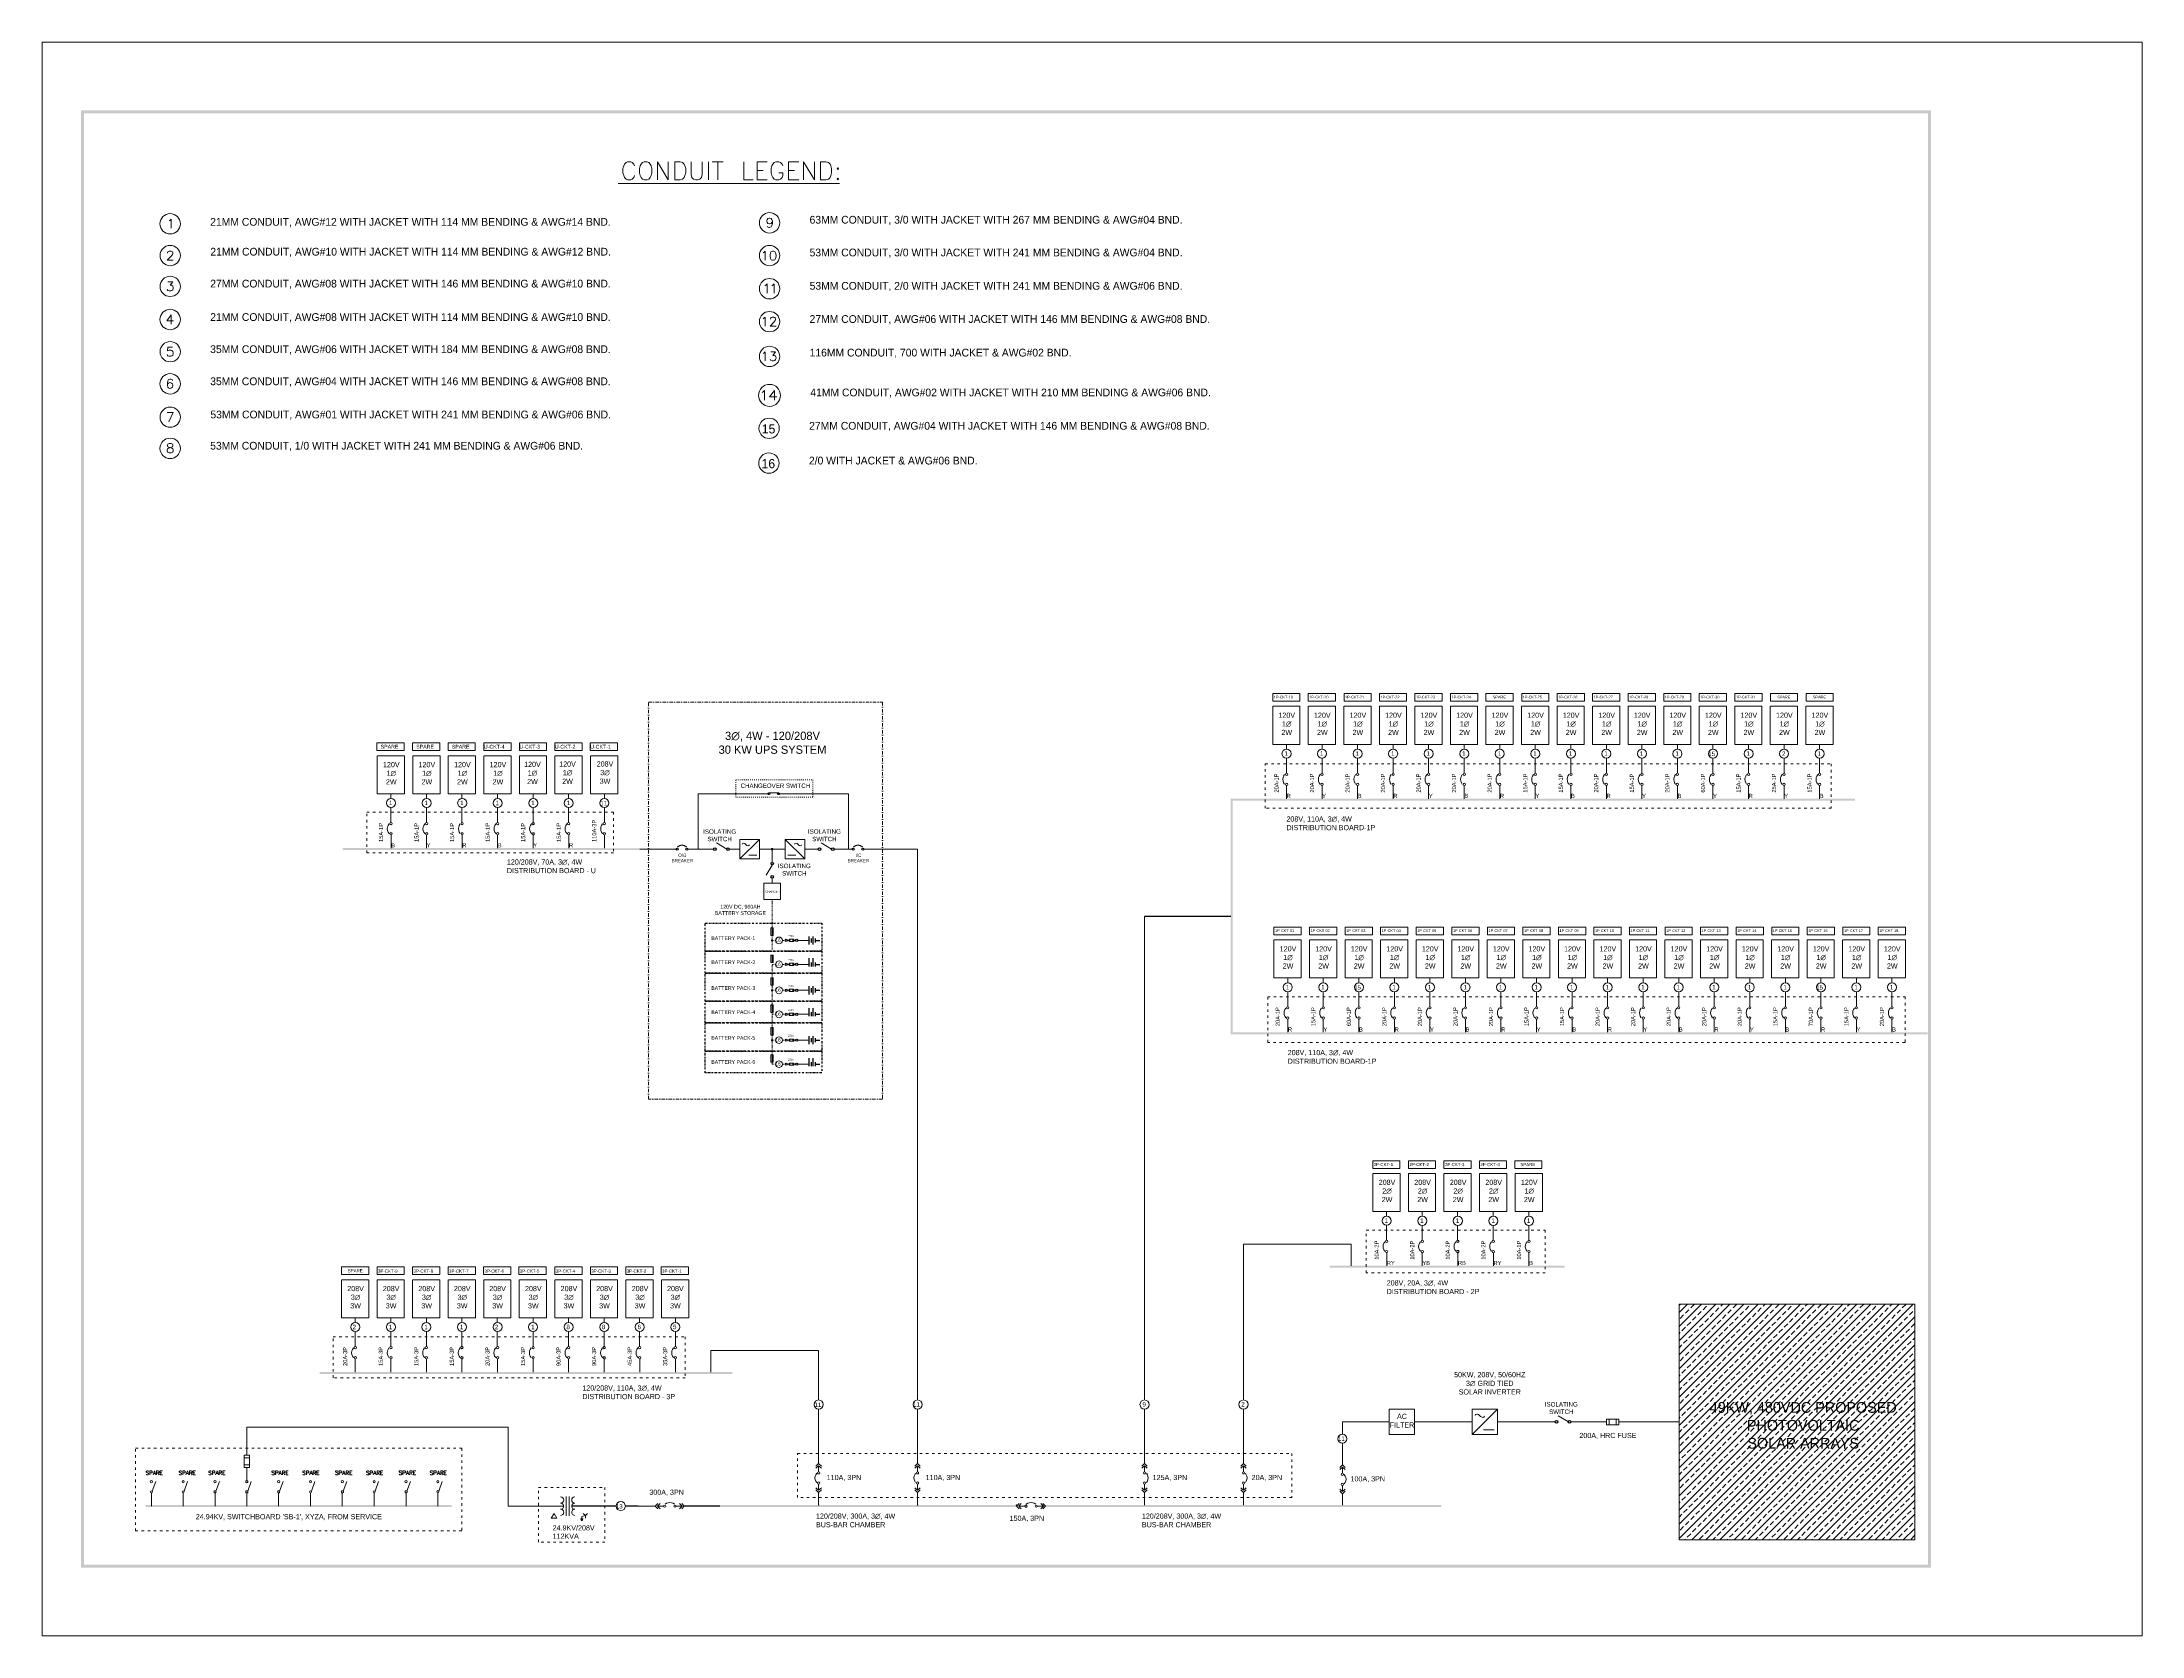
# Paper-space layout 'Layout2' of a CAD drawing. Header units: millimetres. Extents: x 26 to 231, y 20 to 176.
# The model-space entities are those that its viewports show. They can reach past a viewport. Long polylines and large blocks are cut down to what shows.
import ezdxf

# ---------------------------------------------------------------- set-up
doc = ezdxf.new("R2010")
doc.units = ezdxf.units.MM
doc.header["$LTSCALE"] = 6
for name, pattern in [('ACAD_ISO03W100', [30, 12, -18]), ('DASHDOT2', [0.5, 0.25, -0.125, 0, -0.125]), ('HIDDEN', [0.2, 0.1, -0.1]), ('HIDDEN2', [0.1875, 0.125, -0.0625])]:
    doc.linetypes.add(name, pattern=pattern)
for name, color, linetype in [('DASH', 7, 'ACAD_ISO03W100'), ('E-SYMB-SOURCE-DC', 7, 'Continuous'), ('PDF_Geometry', 7, 'Continuous'), ('PDF_Solid Fills', 7, 'Continuous'), ('PDF_Text', 7, 'Continuous')]:
    doc.layers.add(name, color=color, linetype=linetype)
for name, color, linetype, lineweight in [('E-CABLING-DC', 7, 'HIDDEN2', 15), ('G-ANNO-NOTES', 7, 'Continuous', 15), ('Power', 7, 'Continuous', 13), ('UPS', 7, 'Continuous', 13)]:
    doc.layers.add(name, color=color, linetype=linetype, lineweight=lineweight)
doc.styles.get("Standard").update_dxf_attribs({"font": 'gdt.shx'})

msp = doc.modelspace()

# ---------------------------------------------------------------- hatches: boundary and pattern name
at = {"lineweight": 0, "transparency": 33554470}
h = msp.add_hatch(dxfattribs=at)
h.set_pattern_fill('ANSI33', color=256, scale=0.034075)
h.set_pattern_definition([(45, (-25.47558, -2.7552), (-0.1530018, 0.1530018), []), (45, (-25.32257, -2.7552), (-0.1530018, 0.1530018), [0.1081886, -0.0540943])])
h.paths.add_polyline_path([(36.199, 6.471), (36.199, 1.359), (41.311, 1.359), (41.311, 6.471)])

# ---------------------------------------------------------------- linework, layer by layer
at = {"lineweight": 0, "ltscale": 0.4}
for p, q in [((14.921, 17.536), (14.921, 16.334)), ((16.435, 17.536), (14.921, 17.536)), ((18.182, 17.536), (16.683, 17.536)), ((18.182, 16.334), (18.182, 17.536))]:
    msp.add_line(p, q, dxfattribs=at)
at = {"lineweight": 0, "transparency": 33554687}
msp.add_line((17.872, 16.334), (18.268, 16.334), dxfattribs=at)
at = {"linetype": 'HIDDEN', "lineweight": 0, "ltscale": 0.4}
for p, q in [((16.527, 14.158), (16.527, 15.24)), ((16.527, 12.754), (16.527, 13.835)), ((16.527, 11.672), (16.527, 12.754))]:
    msp.add_line(p, q, dxfattribs=at)
at = {"linetype": 'HIDDEN', "lineweight": 0}
for p, q in [((16.527, 14.355), (16.603, 14.355)), ((16.751, 14.355), (16.808, 14.355)), ((16.527, 13.835), (16.603, 13.835)), ((16.751, 13.835), (16.808, 13.835)), ((16.527, 13.273), (16.603, 13.273)), ((16.751, 13.273), (16.808, 13.273)), ((16.527, 12.754), (16.603, 12.754)), ((16.751, 12.754), (16.808, 12.754)), ((16.527, 12.192), (16.603, 12.192)), ((16.751, 12.192), (16.808, 12.192)), ((16.527, 11.672), (16.603, 11.672)), ((16.751, 11.672), (16.808, 11.672))]:
    msp.add_line(p, q, dxfattribs=at)
at = {"lineweight": 0, "transparency": 33554470}
for p, q in [((29.913, 3.916), (28.898, 3.916)), ((31.711, 3.916), (30.461, 3.916)), ((33.512, 3.916), (32.262, 3.916)), ((34.343, 3.916), (33.855, 3.916))]:
    msp.add_line(p, q, dxfattribs=at)
at = {"linetype": 'DASHDOT2', "lineweight": 0}
msp.add_lwpolyline([(13.845, 19.524), (18.922, 19.524), (18.922, 10.913), (13.845, 10.913)], close=True, dxfattribs=at)
at = {"linetype": 'DASHDOT2', "ltscale": 0.5}
for points in [[(15.074, 14.12), (15.074, 14.728), (17.608, 14.728), (17.608, 14.12)], [(15.074, 13.646), (15.074, 14.12), (17.608, 14.12), (17.608, 13.646)], [(15.074, 13.039), (15.074, 13.646), (17.608, 13.646), (17.608, 13.039)], [(15.074, 12.565), (15.074, 13.039), (17.608, 13.039), (17.608, 12.565)], [(15.074, 11.957), (15.074, 12.565), (17.608, 12.565), (17.608, 11.957)], [(15.074, 11.483), (15.074, 11.957), (17.608, 11.957), (17.608, 11.483)]]:
    msp.add_lwpolyline(points, close=True, dxfattribs=at)
at = {"lineweight": 0, "transparency": 33554470}
msp.add_lwpolyline([(36.199, 6.471), (41.311, 6.471), (41.311, 1.359), (36.199, 1.359)], close=True, dxfattribs=at)
at = {"layer": 'DASH', "linetype": 'ByBlock', "lineweight": 0, "ltscale": 0.005}
for p, q in [((14.45, 16.334), (13.66, 16.334)), ((15.072, 16.334), (14.698, 16.334)), ((15.257, 16.334), (15.072, 16.334)), ((16.531, 16.334), (16.531, 16.048)), ((16.53, 15.704), (16.527, 15.597))]:
    msp.add_line(p, q, dxfattribs=at)
at = {"layer": 'DASH', "lineweight": 0, "ltscale": 0.005}
msp.add_lwpolyline([(15.739, 17.84), (17.413, 17.84), (17.413, 17.459), (15.739, 17.459)], close=True, dxfattribs=at)
at = {"layer": 'DASH', "linetype": 'ACAD_ISO03W100', "lineweight": 0, "ltscale": 0.015, "transparency": 33554470}
for points in [[(27.225, 18.183), (39.499, 18.183), (39.499, 17.222), (27.225, 17.222)], [(27.277, 13.133), (41.102, 13.133), (41.102, 12.144), (27.277, 12.144)], [(29.415, 8.072), (33.295, 8.072), (33.295, 7.148), (29.415, 7.148)], [(7.006, 5.762), (14.642, 5.762), (14.642, 4.874), (7.006, 4.874)]]:
    msp.add_lwpolyline(points, close=True, dxfattribs=at)
at = {"layer": 'DASH', "linetype": 'ACAD_ISO03W100', "lineweight": 0, "ltscale": 0.015, "transparency": 33554687}
for points in [[(7.737, 17.136), (13.088, 17.136), (13.088, 16.251), (7.737, 16.251)], [(2.722, 3.344), (9.795, 3.344), (9.795, 1.55), (2.722, 1.55)], [(17.081, 3.232), (27.802, 3.232), (27.802, 2.276), (17.081, 2.276)], [(12.899, 1.309), (11.46, 1.309), (11.46, 2.492), (12.899, 2.492)]]:
    msp.add_lwpolyline(points, close=True, dxfattribs=at)
at = {"layer": 'E-CABLING-DC', "linetype": 'Continuous'}
for p, q in [((17.328, 14.355), (17.086, 14.355)), ((17.328, 13.835), (17.086, 13.835)), ((17.328, 13.273), (17.086, 13.273)), ((17.328, 12.754), (17.086, 12.754)), ((17.328, 12.192), (17.086, 12.192)), ((17.328, 11.672), (17.086, 11.672))]:
    msp.add_line(p, q, dxfattribs=at)
at = {"layer": 'E-SYMB-SOURCE-DC'}
for p, q in [((17.328, 14.267), (17.328, 14.442)), ((17.372, 14.398), (17.372, 14.311)), ((17.416, 14.267), (17.416, 14.442)), ((17.459, 14.398), (17.459, 14.311)), ((17.459, 14.355), (17.565, 14.355)), ((17.328, 13.793), (17.328, 13.968)), ((17.372, 13.879), (17.372, 13.791)), ((17.416, 13.793), (17.416, 13.968)), ((17.459, 13.879), (17.459, 13.791)), ((17.459, 13.835), (17.565, 13.835)), ((17.328, 13.186), (17.328, 13.361)), ((17.372, 13.317), (17.372, 13.229)), ((17.416, 13.186), (17.416, 13.361)), ((17.459, 13.317), (17.459, 13.229)), ((17.459, 13.273), (17.565, 13.273)), ((17.328, 12.712), (17.328, 12.887)), ((17.372, 12.797), (17.372, 12.71)), ((17.416, 12.712), (17.416, 12.887)), ((17.459, 12.797), (17.459, 12.71)), ((17.459, 12.754), (17.565, 12.754)), ((17.328, 12.104), (17.328, 12.279)), ((17.372, 12.235), (17.372, 12.148)), ((17.416, 12.104), (17.416, 12.279)), ((17.459, 12.235), (17.459, 12.148)), ((17.459, 12.192), (17.565, 12.192)), ((17.328, 11.63), (17.328, 11.805)), ((17.372, 11.716), (17.372, 11.628)), ((17.416, 11.63), (17.416, 11.805)), ((17.459, 11.716), (17.459, 11.628)), ((17.459, 11.672), (17.565, 11.672))]:
    msp.add_line(p, q, dxfattribs=at)
for centre, radius in [((16.456, 17.536), 0.0207), ((16.663, 17.536), 0.0207), ((14.471, 16.334), 0.0207), ((14.678, 16.334), 0.0207), ((15.285, 16.334), 0.0286), ((15.571, 16.334), 0.0286), ((16.531, 16.018), 0.0286), ((17.557, 16.334), 0.0286), ((17.843, 16.334), 0.0286), ((18.289, 16.334), 0.0207), ((18.496, 16.334), 0.0207), ((16.531, 15.733), 0.0286), ((16.832, 14.355), 0.0242), ((17.062, 14.355), 0.0242), ((16.832, 13.835), 0.0242), ((17.062, 13.835), 0.0242), ((16.832, 13.273), 0.0242), ((17.062, 13.273), 0.0242), ((16.832, 12.754), 0.0242), ((17.062, 12.754), 0.0242), ((16.832, 12.192), 0.0242), ((17.062, 12.192), 0.0242), ((16.832, 11.672), 0.0242), ((17.062, 11.672), 0.0242)]:
    msp.add_circle(centre, radius, dxfattribs=at)
at = {"layer": 'E-SYMB-SOURCE-DC', "transparency": 33554470}
for centre in [(33.541, 3.916), (33.826, 3.916)]:
    msp.add_circle(centre, 0.0286, dxfattribs=at)
at = {"layer": 'E-SYMB-SOURCE-DC'}
for centre in [(14.574, 16.267), (18.392, 16.267)]:
    msp.add_arc(centre, 0.15, 46.3972, 133.6028, dxfattribs=at)
at = {"layer": 'G-ANNO-NOTES'}
for p, q in [((16.527, 14.463), (16.527, 14.627)), ((16.527, 13.875), (16.527, 14.038)), ((16.527, 13.382), (16.527, 13.545)), ((16.527, 12.793), (16.527, 12.957)), ((16.527, 12.301), (16.527, 12.464)), ((16.527, 11.712), (16.527, 11.875))]:
    msp.add_line(p, q, dxfattribs=at)
for points in [[(16.501, 14.463), (16.501, 14.627), (16.554, 14.627), (16.554, 14.463)], [(16.5, 13.875), (16.5, 14.038), (16.554, 14.038), (16.554, 13.875)], [(16.501, 13.382), (16.501, 13.545), (16.554, 13.545), (16.554, 13.382)], [(16.5, 12.793), (16.5, 12.957), (16.554, 12.957), (16.554, 12.793)], [(16.501, 12.301), (16.501, 12.464), (16.554, 12.464), (16.554, 12.301)], [(16.5, 11.712), (16.5, 11.875), (16.554, 11.875), (16.554, 11.712)]]:
    msp.add_lwpolyline(points, close=True, dxfattribs=at)
at = {"layer": 'PDF_Geometry', "lineweight": 0, "transparency": 33554687}
for p, q in [((16.895, 14.379), (16.895, 14.33)), ((17, 14.379), (16.895, 14.379)), ((16.895, 14.33), (17, 14.33)), ((16.915, 14.33), (16.915, 14.379)), ((16.978, 14.33), (16.978, 14.379)), ((17, 14.33), (17, 14.379)), ((16.895, 13.859), (16.895, 13.811)), ((17, 13.859), (16.895, 13.859)), ((16.895, 13.811), (17, 13.811)), ((16.915, 13.811), (16.915, 13.859)), ((16.978, 13.811), (16.978, 13.859)), ((17, 13.811), (17, 13.859)), ((16.895, 13.297), (16.895, 13.249)), ((17, 13.297), (16.895, 13.297)), ((16.895, 13.249), (17, 13.249)), ((16.915, 13.249), (16.915, 13.297)), ((16.978, 13.249), (16.978, 13.297)), ((17, 13.249), (17, 13.297)), ((16.895, 12.778), (16.895, 12.729)), ((17, 12.778), (16.895, 12.778)), ((16.915, 12.729), (16.915, 12.778)), ((16.978, 12.729), (16.978, 12.778)), ((17, 12.729), (17, 12.778)), ((16.895, 12.729), (17, 12.729)), ((16.895, 12.216), (16.895, 12.167)), ((17, 12.216), (16.895, 12.216)), ((16.895, 12.167), (17, 12.167)), ((16.915, 12.167), (16.915, 12.216)), ((16.978, 12.167), (16.978, 12.216)), ((17, 12.167), (17, 12.216)), ((16.895, 11.696), (16.895, 11.648)), ((17, 11.696), (16.895, 11.696)), ((16.895, 11.648), (17, 11.648)), ((16.915, 11.648), (16.915, 11.696)), ((16.978, 11.648), (16.978, 11.696)), ((17, 11.648), (17, 11.696)), ((5.195, 3.193), (5.073, 3.193)), ((5.073, 3.193), (5.073, 2.93)), ((5.195, 2.93), (5.195, 3.193)), ((2.959, 2.85), (2.951, 2.842)), ((2.951, 2.842), (2.951, 2.833)), ((2.951, 2.833), (2.955, 2.825)), ((2.959, 2.769), (2.951, 2.779)), ((2.955, 2.825), (2.959, 2.82)), ((2.97, 2.853), (2.959, 2.85)), ((2.959, 2.82), (2.966, 2.816)), ((2.97, 2.766), (2.959, 2.769)), ((2.966, 2.816), (2.988, 2.809)), ((2.985, 2.853), (2.97, 2.853)), ((2.985, 2.766), (2.97, 2.766)), ((2.996, 2.85), (2.985, 2.853)), ((2.996, 2.769), (2.985, 2.766)), ((2.988, 2.809), (2.996, 2.803)), ((3.003, 2.842), (2.996, 2.85)), ((2.996, 2.803), (3, 2.799)), ((3.003, 2.779), (2.996, 2.769)), ((3, 2.799), (3.003, 2.792)), ((3.003, 2.792), (3.003, 2.779)), ((3.029, 2.766), (3.029, 2.853)), ((3.029, 2.853), (3.065, 2.853)), ((3.065, 2.809), (3.029, 2.809)), ((3.065, 2.853), (3.076, 2.85)), ((3.076, 2.812), (3.065, 2.809)), ((3.076, 2.85), (3.08, 2.846)), ((3.08, 2.816), (3.076, 2.812)), ((3.08, 2.846), (3.084, 2.837)), ((3.084, 2.825), (3.08, 2.816)), ((3.084, 2.837), (3.084, 2.825)), ((3.099, 2.766), (3.128, 2.853)), ((3.11, 2.796), (3.147, 2.796)), ((3.128, 2.853), (3.158, 2.766)), ((3.177, 2.766), (3.177, 2.853)), ((3.177, 2.853), (3.211, 2.853)), ((3.211, 2.812), (3.177, 2.812)), ((3.203, 2.812), (3.231, 2.766)), ((3.211, 2.853), (3.224, 2.85)), ((3.224, 2.816), (3.211, 2.812)), ((3.224, 2.85), (3.227, 2.846)), ((3.227, 2.82), (3.224, 2.816)), ((3.227, 2.846), (3.231, 2.837)), ((3.231, 2.829), (3.227, 2.82)), ((3.231, 2.837), (3.231, 2.829)), ((3.257, 2.766), (3.257, 2.853)), ((3.257, 2.853), (3.306, 2.853)), ((3.257, 2.812), (3.287, 2.812)), ((3.306, 2.766), (3.257, 2.766)), ((3.674, 2.85), (3.666, 2.842)), ((3.666, 2.842), (3.666, 2.833)), ((3.666, 2.833), (3.67, 2.825)), ((3.674, 2.769), (3.666, 2.779)), ((3.67, 2.825), (3.674, 2.82)), ((3.686, 2.853), (3.674, 2.85)), ((3.674, 2.82), (3.683, 2.816)), ((3.686, 2.766), (3.674, 2.769)), ((3.683, 2.816), (3.705, 2.809)), ((3.702, 2.853), (3.686, 2.853)), ((3.702, 2.766), (3.686, 2.766)), ((3.713, 2.85), (3.702, 2.853)), ((3.713, 2.769), (3.702, 2.766)), ((3.705, 2.809), (3.713, 2.803)), ((3.72, 2.842), (3.713, 2.85)), ((3.713, 2.803), (3.717, 2.799)), ((3.72, 2.779), (3.713, 2.769)), ((3.717, 2.799), (3.72, 2.792)), ((3.72, 2.792), (3.72, 2.779)), ((3.746, 2.766), (3.746, 2.853)), ((3.746, 2.853), (3.78, 2.853)), ((3.78, 2.809), (3.746, 2.809)), ((3.78, 2.853), (3.791, 2.85)), ((3.791, 2.812), (3.78, 2.809)), ((3.791, 2.85), (3.795, 2.846)), ((3.795, 2.816), (3.791, 2.812)), ((3.795, 2.846), (3.799, 2.837)), ((3.799, 2.825), (3.795, 2.816)), ((3.799, 2.837), (3.799, 2.825)), ((3.813, 2.766), (3.845, 2.853)), ((3.825, 2.796), (3.864, 2.796)), ((3.845, 2.853), (3.875, 2.766)), ((3.894, 2.766), (3.894, 2.853)), ((3.894, 2.853), (3.927, 2.853)), ((3.927, 2.812), (3.894, 2.812)), ((3.92, 2.812), (3.946, 2.766)), ((3.927, 2.853), (3.938, 2.85)), ((3.938, 2.816), (3.927, 2.812)), ((3.938, 2.85), (3.942, 2.846)), ((3.942, 2.82), (3.938, 2.816)), ((3.942, 2.846), (3.946, 2.837)), ((3.946, 2.829), (3.942, 2.82)), ((3.946, 2.837), (3.946, 2.829)), ((3.972, 2.766), (3.972, 2.853)), ((3.972, 2.853), (4.022, 2.853)), ((3.972, 2.812), (4.004, 2.812)), ((4.022, 2.766), (3.972, 2.766)), ((4.315, 2.85), (4.308, 2.842)), ((4.308, 2.842), (4.308, 2.833)), ((4.308, 2.833), (4.311, 2.825)), ((4.315, 2.769), (4.308, 2.779)), ((4.311, 2.825), (4.315, 2.82)), ((4.328, 2.853), (4.315, 2.85)), ((4.315, 2.82), (4.325, 2.816)), ((4.328, 2.766), (4.315, 2.769)), ((4.325, 2.816), (4.347, 2.809)), ((4.343, 2.853), (4.328, 2.853)), ((4.343, 2.766), (4.328, 2.766)), ((4.354, 2.85), (4.343, 2.853)), ((4.354, 2.769), (4.343, 2.766)), ((4.347, 2.809), (4.354, 2.803)), ((4.362, 2.842), (4.354, 2.85)), ((4.354, 2.803), (4.358, 2.799)), ((4.362, 2.779), (4.354, 2.769)), ((4.358, 2.799), (4.362, 2.792)), ((4.362, 2.792), (4.362, 2.779)), ((4.388, 2.766), (4.388, 2.853)), ((4.388, 2.853), (4.422, 2.853)), ((4.422, 2.809), (4.388, 2.809)), ((4.422, 2.853), (4.433, 2.85)), ((4.433, 2.812), (4.422, 2.809)), ((4.433, 2.85), (4.437, 2.846)), ((4.437, 2.816), (4.433, 2.812)), ((4.437, 2.846), (4.44, 2.837)), ((4.44, 2.825), (4.437, 2.816)), ((4.44, 2.837), (4.44, 2.825)), ((4.455, 2.766), (4.487, 2.853)), ((4.467, 2.796), (4.505, 2.796)), ((4.487, 2.853), (4.517, 2.766)), ((4.536, 2.766), (4.536, 2.853)), ((4.536, 2.853), (4.569, 2.853)), ((4.569, 2.812), (4.536, 2.812)), ((4.562, 2.812), (4.588, 2.766)), ((4.569, 2.853), (4.58, 2.85)), ((4.58, 2.816), (4.569, 2.812)), ((4.58, 2.85), (4.584, 2.846)), ((4.584, 2.82), (4.58, 2.816)), ((4.584, 2.846), (4.588, 2.837)), ((4.588, 2.829), (4.584, 2.82)), ((4.588, 2.837), (4.588, 2.829)), ((4.614, 2.766), (4.614, 2.853)), ((4.614, 2.853), (4.664, 2.853)), ((4.614, 2.812), (4.646, 2.812)), ((4.664, 2.766), (4.614, 2.766)), ((5.195, 3.139), (5.073, 3.139)), ((5.195, 2.982), (5.073, 2.982)), ((5.073, 2.93), (5.195, 2.93)), ((5.133, 2.93), (5.133, 2.644)), ((5.686, 2.85), (5.678, 2.842)), ((5.678, 2.842), (5.678, 2.833)), ((5.678, 2.833), (5.682, 2.825)), ((5.686, 2.769), (5.678, 2.779)), ((5.682, 2.825), (5.686, 2.82)), ((5.699, 2.853), (5.686, 2.85)), ((5.686, 2.82), (5.695, 2.816)), ((5.699, 2.766), (5.686, 2.769)), ((5.695, 2.816), (5.717, 2.809)), ((5.714, 2.853), (5.699, 2.853)), ((5.714, 2.766), (5.699, 2.766)), ((5.725, 2.85), (5.714, 2.853)), ((5.725, 2.769), (5.714, 2.766)), ((5.717, 2.809), (5.725, 2.803)), ((5.732, 2.842), (5.725, 2.85)), ((5.725, 2.803), (5.729, 2.799)), ((5.732, 2.779), (5.725, 2.769)), ((5.729, 2.799), (5.732, 2.792)), ((5.732, 2.792), (5.732, 2.779)), ((5.758, 2.766), (5.758, 2.853)), ((5.758, 2.853), (5.792, 2.853)), ((5.792, 2.809), (5.758, 2.809)), ((5.792, 2.853), (5.803, 2.85)), ((5.803, 2.812), (5.792, 2.809)), ((5.803, 2.85), (5.807, 2.846)), ((5.807, 2.816), (5.803, 2.812)), ((5.807, 2.846), (5.811, 2.837)), ((5.811, 2.825), (5.807, 2.816)), ((5.811, 2.837), (5.811, 2.825)), ((5.825, 2.766), (5.857, 2.853)), ((5.837, 2.796), (5.876, 2.796)), ((5.857, 2.853), (5.887, 2.766)), ((5.906, 2.766), (5.906, 2.853)), ((5.906, 2.853), (5.939, 2.853)), ((5.939, 2.812), (5.906, 2.812)), ((5.932, 2.812), (5.958, 2.766)), ((5.939, 2.853), (5.95, 2.85)), ((5.95, 2.816), (5.939, 2.812)), ((5.95, 2.85), (5.954, 2.846)), ((5.954, 2.82), (5.95, 2.816)), ((5.954, 2.846), (5.958, 2.837)), ((5.958, 2.829), (5.954, 2.82)), ((5.958, 2.837), (5.958, 2.829)), ((5.984, 2.766), (5.984, 2.853)), ((5.984, 2.853), (6.034, 2.853)), ((5.984, 2.812), (6.016, 2.812)), ((6.034, 2.766), (5.984, 2.766)), ((6.356, 2.85), (6.349, 2.842)), ((6.349, 2.842), (6.349, 2.833)), ((6.349, 2.833), (6.352, 2.825)), ((6.356, 2.769), (6.349, 2.779)), ((6.352, 2.825), (6.356, 2.82)), ((6.369, 2.853), (6.356, 2.85)), ((6.356, 2.82), (6.365, 2.816)), ((6.369, 2.766), (6.356, 2.769)), ((6.365, 2.816), (6.387, 2.809)), ((6.384, 2.853), (6.369, 2.853)), ((6.384, 2.766), (6.369, 2.766)), ((6.395, 2.85), (6.384, 2.853)), ((6.395, 2.769), (6.384, 2.766)), ((6.387, 2.809), (6.395, 2.803)), ((6.402, 2.842), (6.395, 2.85)), ((6.395, 2.803), (6.399, 2.799)), ((6.402, 2.779), (6.395, 2.769)), ((6.399, 2.799), (6.402, 2.792)), ((6.402, 2.792), (6.402, 2.779)), ((6.429, 2.766), (6.429, 2.853)), ((6.429, 2.853), (6.462, 2.853)), ((6.462, 2.809), (6.429, 2.809)), ((6.462, 2.853), (6.474, 2.85)), ((6.474, 2.812), (6.462, 2.809)), ((6.474, 2.85), (6.477, 2.846)), ((6.477, 2.816), (6.474, 2.812)), ((6.477, 2.846), (6.481, 2.837)), ((6.481, 2.825), (6.477, 2.816)), ((6.481, 2.837), (6.481, 2.825)), ((6.496, 2.766), (6.528, 2.853)), ((6.507, 2.796), (6.546, 2.796)), ((6.528, 2.853), (6.558, 2.766)), ((6.576, 2.766), (6.576, 2.853)), ((6.576, 2.853), (6.61, 2.853)), ((6.61, 2.812), (6.576, 2.812)), ((6.602, 2.812), (6.628, 2.766)), ((6.61, 2.853), (6.621, 2.85)), ((6.621, 2.816), (6.61, 2.812)), ((6.621, 2.85), (6.625, 2.846)), ((6.625, 2.82), (6.621, 2.816)), ((6.625, 2.846), (6.628, 2.837)), ((6.628, 2.829), (6.625, 2.82)), ((6.628, 2.837), (6.628, 2.829)), ((6.654, 2.766), (6.654, 2.853)), ((6.654, 2.853), (6.705, 2.853)), ((6.654, 2.812), (6.686, 2.812)), ((6.705, 2.766), (6.654, 2.766)), ((7.067, 2.855), (7.06, 2.847)), ((7.06, 2.847), (7.06, 2.838)), ((7.06, 2.838), (7.063, 2.83)), ((7.067, 2.774), (7.06, 2.784)), ((7.063, 2.83), (7.067, 2.825)), ((7.08, 2.854), (7.067, 2.85)), ((7.067, 2.82), (7.076, 2.817)), ((7.08, 2.766), (7.067, 2.77)), ((7.076, 2.817), (7.099, 2.809)), ((7.095, 2.854), (7.08, 2.854)), ((7.095, 2.766), (7.08, 2.766)), ((7.106, 2.85), (7.095, 2.854)), ((7.106, 2.77), (7.095, 2.766)), ((7.099, 2.809), (7.106, 2.804)), ((7.114, 2.843), (7.106, 2.85)), ((7.106, 2.804), (7.11, 2.8)), ((7.114, 2.779), (7.106, 2.77)), ((7.11, 2.8), (7.114, 2.792)), ((7.114, 2.792), (7.114, 2.779)), ((7.14, 2.766), (7.14, 2.854)), ((7.14, 2.854), (7.173, 2.854)), ((7.173, 2.809), (7.14, 2.809)), ((7.173, 2.854), (7.185, 2.85)), ((7.185, 2.813), (7.173, 2.809)), ((7.185, 2.85), (7.188, 2.847)), ((7.188, 2.817), (7.185, 2.813)), ((7.188, 2.847), (7.192, 2.837)), ((7.192, 2.826), (7.188, 2.817)), ((7.192, 2.837), (7.192, 2.826)), ((7.207, 2.766), (7.239, 2.854)), ((7.218, 2.796), (7.257, 2.796)), ((7.239, 2.854), (7.269, 2.766)), ((7.287, 2.766), (7.287, 2.854)), ((7.287, 2.854), (7.321, 2.854)), ((7.321, 2.813), (7.287, 2.813)), ((7.313, 2.813), (7.339, 2.766)), ((7.321, 2.854), (7.332, 2.85)), ((7.332, 2.817), (7.321, 2.813)), ((7.332, 2.85), (7.336, 2.847)), ((7.336, 2.82), (7.332, 2.817)), ((7.336, 2.847), (7.339, 2.837)), ((7.339, 2.83), (7.336, 2.82)), ((7.339, 2.837), (7.339, 2.83)), ((7.366, 2.766), (7.366, 2.854)), ((7.366, 2.854), (7.416, 2.854)), ((7.366, 2.813), (7.397, 2.813)), ((7.416, 2.766), (7.366, 2.766)), ((7.738, 2.85), (7.73, 2.843)), ((7.73, 2.843), (7.73, 2.833)), ((7.73, 2.833), (7.734, 2.826)), ((7.738, 2.77), (7.73, 2.779)), ((7.734, 2.826), (7.738, 2.82)), ((7.75, 2.854), (7.738, 2.85)), ((7.738, 2.82), (7.747, 2.817)), ((7.75, 2.766), (7.738, 2.77)), ((7.747, 2.817), (7.769, 2.809)), ((7.765, 2.854), (7.75, 2.854)), ((7.765, 2.766), (7.75, 2.766)), ((7.776, 2.85), (7.765, 2.854)), ((7.776, 2.77), (7.765, 2.766)), ((7.769, 2.809), (7.776, 2.804)), ((7.784, 2.843), (7.776, 2.85)), ((7.776, 2.804), (7.78, 2.8)), ((7.784, 2.779), (7.776, 2.77)), ((7.78, 2.8), (7.784, 2.792)), ((7.784, 2.792), (7.784, 2.779)), ((7.81, 2.766), (7.81, 2.854)), ((7.81, 2.854), (7.844, 2.854)), ((7.844, 2.809), (7.81, 2.809)), ((7.844, 2.854), (7.855, 2.85)), ((7.855, 2.813), (7.844, 2.809)), ((7.855, 2.85), (7.859, 2.847)), ((7.859, 2.817), (7.855, 2.813)), ((7.859, 2.847), (7.863, 2.837)), ((7.863, 2.826), (7.859, 2.817)), ((7.863, 2.837), (7.863, 2.826)), ((7.877, 2.766), (7.909, 2.854)), ((7.889, 2.796), (7.928, 2.796)), ((7.909, 2.854), (7.939, 2.766)), ((7.958, 2.766), (7.958, 2.854)), ((7.958, 2.854), (7.991, 2.854)), ((7.991, 2.813), (7.958, 2.813)), ((7.984, 2.813), (8.01, 2.766)), ((7.991, 2.854), (8.002, 2.85)), ((8.002, 2.817), (7.991, 2.813)), ((8.002, 2.85), (8.006, 2.847)), ((8.006, 2.82), (8.002, 2.817)), ((8.006, 2.847), (8.01, 2.837)), ((8.01, 2.83), (8.006, 2.82)), ((8.01, 2.837), (8.01, 2.83)), ((8.036, 2.766), (8.036, 2.854)), ((8.036, 2.854), (8.086, 2.854)), ((8.036, 2.813), (8.068, 2.813)), ((8.086, 2.766), (8.036, 2.766)), ((8.449, 2.855), (8.441, 2.848)), ((8.441, 2.848), (8.441, 2.839)), ((8.441, 2.839), (8.445, 2.831)), ((8.449, 2.775), (8.441, 2.785)), ((8.445, 2.831), (8.449, 2.826)), ((8.462, 2.855), (8.449, 2.851)), ((8.449, 2.821), (8.458, 2.817)), ((8.462, 2.767), (8.449, 2.771)), ((8.458, 2.817), (8.48, 2.81)), ((8.477, 2.855), (8.462, 2.855)), ((8.477, 2.767), (8.462, 2.767)), ((8.488, 2.851), (8.477, 2.855)), ((8.488, 2.771), (8.477, 2.767)), ((8.48, 2.81), (8.488, 2.804)), ((8.495, 2.843), (8.488, 2.851)), ((8.488, 2.804), (8.492, 2.801)), ((8.495, 2.78), (8.488, 2.771)), ((8.492, 2.801), (8.495, 2.793)), ((8.495, 2.793), (8.495, 2.78)), ((8.521, 2.767), (8.521, 2.855)), ((8.521, 2.855), (8.555, 2.855)), ((8.555, 2.81), (8.521, 2.81)), ((8.555, 2.855), (8.566, 2.851)), ((8.566, 2.814), (8.555, 2.81)), ((8.566, 2.851), (8.57, 2.847)), ((8.57, 2.817), (8.566, 2.814)), ((8.57, 2.847), (8.574, 2.838)), ((8.574, 2.827), (8.57, 2.817)), ((8.574, 2.838), (8.574, 2.827)), ((8.588, 2.767), (8.62, 2.855)), ((8.6, 2.797), (8.639, 2.797)), ((8.62, 2.855), (8.65, 2.767)), ((8.669, 2.767), (8.669, 2.855)), ((8.669, 2.855), (8.702, 2.855)), ((8.702, 2.814), (8.669, 2.814)), ((8.695, 2.814), (8.721, 2.767)), ((8.702, 2.855), (8.713, 2.851)), ((8.713, 2.817), (8.702, 2.814)), ((8.713, 2.851), (8.717, 2.847)), ((8.717, 2.821), (8.713, 2.817)), ((8.717, 2.847), (8.721, 2.838)), ((8.721, 2.83), (8.717, 2.821)), ((8.721, 2.838), (8.721, 2.83)), ((8.747, 2.767), (8.747, 2.855)), ((8.747, 2.855), (8.797, 2.855)), ((8.747, 2.814), (8.779, 2.814)), ((8.797, 2.767), (8.747, 2.767)), ((9.119, 2.851), (9.112, 2.843)), ((9.112, 2.843), (9.112, 2.834)), ((9.112, 2.834), (9.115, 2.827)), ((9.119, 2.771), (9.112, 2.78)), ((9.115, 2.827), (9.119, 2.821)), ((9.132, 2.855), (9.119, 2.851)), ((9.119, 2.821), (9.128, 2.817)), ((9.132, 2.767), (9.119, 2.771)), ((9.128, 2.817), (9.15, 2.81)), ((9.147, 2.855), (9.132, 2.855)), ((9.147, 2.767), (9.132, 2.767)), ((9.158, 2.851), (9.147, 2.855)), ((9.158, 2.771), (9.147, 2.767)), ((9.15, 2.81), (9.158, 2.804)), ((9.165, 2.843), (9.158, 2.851)), ((9.158, 2.804), (9.162, 2.801)), ((9.165, 2.78), (9.158, 2.771)), ((9.162, 2.801), (9.165, 2.793)), ((9.165, 2.793), (9.165, 2.78)), ((9.192, 2.767), (9.192, 2.855)), ((9.192, 2.855), (9.225, 2.855)), ((9.225, 2.81), (9.192, 2.81)), ((9.225, 2.855), (9.237, 2.851)), ((9.237, 2.814), (9.225, 2.81)), ((9.237, 2.851), (9.24, 2.847)), ((9.24, 2.817), (9.237, 2.814)), ((9.24, 2.847), (9.244, 2.838)), ((9.244, 2.827), (9.24, 2.817)), ((9.244, 2.838), (9.244, 2.827)), ((9.259, 2.767), (9.291, 2.855)), ((9.27, 2.797), (9.309, 2.797)), ((9.291, 2.855), (9.321, 2.767)), ((9.339, 2.767), (9.339, 2.855)), ((9.339, 2.855), (9.373, 2.855)), ((9.373, 2.814), (9.339, 2.814)), ((9.365, 2.814), (9.391, 2.767)), ((9.373, 2.855), (9.384, 2.851)), ((9.384, 2.817), (9.373, 2.814)), ((9.384, 2.851), (9.388, 2.847)), ((9.388, 2.821), (9.384, 2.817)), ((9.388, 2.847), (9.391, 2.838)), ((9.391, 2.83), (9.388, 2.821)), ((9.391, 2.838), (9.391, 2.83)), ((9.417, 2.767), (9.417, 2.855)), ((9.417, 2.855), (9.468, 2.855)), ((9.417, 2.814), (9.449, 2.814)), ((9.468, 2.767), (9.417, 2.767)), ((3.063, 2.376), (3.063, 2.09)), ((3.082, 2.413), (3.157, 2.62)), ((3.754, 2.376), (3.754, 2.09)), ((3.772, 2.413), (3.847, 2.62)), ((4.422, 2.411), (4.42, 2.398)), ((4.42, 2.398), (4.422, 2.387)), ((4.431, 2.42), (4.422, 2.411)), ((4.422, 2.387), (4.431, 2.377)), ((4.444, 2.422), (4.431, 2.42)), ((4.431, 2.377), (4.444, 2.376)), ((4.456, 2.42), (4.444, 2.422)), ((4.444, 2.376), (4.456, 2.377)), ((4.444, 2.376), (4.444, 2.09)), ((4.465, 2.411), (4.456, 2.42)), ((4.456, 2.377), (4.465, 2.387)), ((4.463, 2.413), (4.538, 2.62)), ((4.469, 2.398), (4.465, 2.411)), ((4.465, 2.387), (4.469, 2.398)), ((5.113, 2.631), (5.111, 2.62)), ((5.111, 2.62), (5.113, 2.607)), ((5.113, 2.411), (5.111, 2.398)), ((5.111, 2.398), (5.113, 2.387)), ((5.122, 2.641), (5.113, 2.631)), ((5.113, 2.607), (5.122, 2.598)), ((5.122, 2.42), (5.113, 2.411)), ((5.113, 2.387), (5.122, 2.377)), ((5.133, 2.644), (5.122, 2.641)), ((5.122, 2.598), (5.133, 2.596)), ((5.133, 2.422), (5.122, 2.42)), ((5.122, 2.377), (5.133, 2.376)), ((5.146, 2.641), (5.133, 2.644)), ((5.133, 2.596), (5.146, 2.598)), ((5.146, 2.42), (5.133, 2.422)), ((5.133, 2.376), (5.146, 2.377)), ((5.133, 2.376), (5.133, 2.09)), ((5.156, 2.631), (5.146, 2.641)), ((5.146, 2.598), (5.156, 2.607)), ((5.156, 2.411), (5.146, 2.42)), ((5.146, 2.377), (5.156, 2.387)), ((5.154, 2.413), (5.228, 2.62)), ((5.157, 2.62), (5.156, 2.631)), ((5.156, 2.607), (5.157, 2.62)), ((5.157, 2.398), (5.156, 2.411)), ((5.156, 2.387), (5.157, 2.398)), ((5.803, 2.411), (5.799, 2.398)), ((5.799, 2.398), (5.803, 2.387)), ((5.813, 2.42), (5.803, 2.411)), ((5.803, 2.387), (5.813, 2.377)), ((5.824, 2.422), (5.813, 2.42)), ((5.813, 2.377), (5.824, 2.376)), ((5.837, 2.42), (5.824, 2.422)), ((5.824, 2.376), (5.837, 2.377)), ((5.824, 2.376), (5.824, 2.09)), ((5.846, 2.411), (5.837, 2.42)), ((5.837, 2.377), (5.846, 2.387)), ((5.844, 2.413), (5.919, 2.62)), ((5.848, 2.398), (5.846, 2.411)), ((5.846, 2.387), (5.848, 2.398)), ((6.515, 2.376), (6.515, 2.09)), ((6.535, 2.413), (6.61, 2.62)), ((7.185, 2.412), (7.181, 2.399)), ((7.181, 2.399), (7.185, 2.387)), ((7.194, 2.421), (7.185, 2.412)), ((7.185, 2.387), (7.194, 2.378)), ((7.205, 2.423), (7.194, 2.421)), ((7.194, 2.378), (7.205, 2.376)), ((7.218, 2.421), (7.205, 2.423)), ((7.205, 2.376), (7.218, 2.378)), ((7.205, 2.376), (7.205, 2.091)), ((7.228, 2.412), (7.218, 2.421)), ((7.218, 2.378), (7.228, 2.387)), ((7.226, 2.413), (7.301, 2.621)), ((7.23, 2.399), (7.228, 2.412)), ((7.228, 2.387), (7.23, 2.399)), ((7.896, 2.376), (7.896, 2.091)), ((7.916, 2.413), (7.991, 2.621)), ((8.566, 2.412), (8.562, 2.399)), ((8.562, 2.399), (8.566, 2.388)), ((8.576, 2.422), (8.566, 2.412)), ((8.566, 2.388), (8.576, 2.379)), ((8.587, 2.424), (8.576, 2.422)), ((8.576, 2.379), (8.587, 2.377)), ((8.6, 2.422), (8.587, 2.424)), ((8.587, 2.377), (8.6, 2.379)), ((8.587, 2.377), (8.587, 2.091)), ((8.609, 2.412), (8.6, 2.422)), ((8.6, 2.379), (8.609, 2.388)), ((8.607, 2.414), (8.682, 2.621)), ((8.611, 2.399), (8.609, 2.412)), ((8.609, 2.388), (8.611, 2.399)), ((9.278, 2.377), (9.278, 2.091)), ((9.298, 2.414), (9.373, 2.621))]:
    msp.add_line(p, q, dxfattribs=at)
at = {"layer": 'PDF_Geometry', "lineweight": 0, "transparency": 33554470}
for p, q in [((34.629, 3.916), (34.343, 3.916)), ((34.629, 3.976), (34.629, 3.854)), ((34.892, 3.976), (34.629, 3.976)), ((34.629, 3.854), (34.892, 3.854)), ((34.681, 3.854), (34.681, 3.976)), ((34.838, 3.854), (34.838, 3.976)), ((34.892, 3.854), (34.892, 3.976))]:
    msp.add_line(p, q, dxfattribs=at)
at = {"layer": 'PDF_Geometry', "lineweight": 0, "transparency": 33554687}
for points in [[(13.545, 31.148), (13.528, 31.186), (13.495, 31.223), (13.461, 31.24), (13.394, 31.24), (13.36, 31.223), (13.327, 31.186), (13.31, 31.148), (13.293, 31.089), (13.293, 30.997), (13.31, 30.938), (13.327, 30.9), (13.36, 30.862), (13.394, 30.845), (13.461, 30.845), (13.495, 30.862), (13.528, 30.9), (13.545, 30.938)], [(14.041, 30.845), (14.041, 31.24), (14.276, 30.845), (14.276, 31.24)], [(14.772, 31.24), (14.772, 30.959), (14.789, 30.9), (14.822, 30.862), (14.873, 30.845), (14.907, 30.845), (14.957, 30.862), (14.995, 30.9), (15.012, 30.959), (15.012, 31.24)], [(15.146, 31.24), (15.146, 30.845)], [(15.23, 31.24), (15.469, 31.24)], [(15.352, 31.24), (15.352, 30.845)], [(15.911, 31.24), (15.911, 30.845), (16.117, 30.845)], [(16.423, 30.845), (16.201, 30.845), (16.201, 31.24), (16.423, 31.24)], [(16.201, 31.051), (16.335, 31.051)], [(16.763, 31.148), (16.747, 31.186), (16.713, 31.223), (16.675, 31.24), (16.608, 31.24), (16.574, 31.223), (16.541, 31.186), (16.524, 31.148), (16.507, 31.089), (16.507, 30.997), (16.524, 30.938), (16.541, 30.9), (16.574, 30.862), (16.608, 30.845), (16.675, 30.845), (16.713, 30.862), (16.747, 30.9), (16.763, 30.938), (16.763, 30.997), (16.675, 30.997)], [(17.104, 30.845), (16.881, 30.845), (16.881, 31.24), (17.104, 31.24)], [(16.881, 31.051), (17.016, 31.051)], [(17.205, 30.845), (17.205, 31.24), (17.444, 30.845), (17.444, 31.24)], [(13.188, 30.766), (17.986, 30.766)], [(3.448, 29.955), (3.465, 29.963), (3.495, 29.992), (3.495, 29.795)], [(16.533, 29.95), (16.525, 29.921), (16.504, 29.9), (16.474, 29.891), (16.466, 29.891), (16.436, 29.9), (16.42, 29.921), (16.411, 29.95), (16.411, 29.959), (16.42, 29.988), (16.436, 30.005), (16.466, 30.013), (16.474, 30.013), (16.504, 30.005), (16.525, 29.988), (16.533, 29.95), (16.533, 29.9), (16.525, 29.854), (16.504, 29.824), (16.474, 29.816), (16.457, 29.816), (16.428, 29.824), (16.42, 29.845)], [(3.415, 29.257), (3.415, 29.266), (3.423, 29.282), (3.432, 29.295), (3.452, 29.303), (3.49, 29.303), (3.507, 29.295), (3.52, 29.282), (3.528, 29.266), (3.528, 29.245), (3.52, 29.228), (3.499, 29.198), (3.406, 29.106), (3.537, 29.106)], [(16.331, 29.266), (16.348, 29.274), (16.377, 29.303), (16.377, 29.102)], [(3.423, 28.635), (3.528, 28.635), (3.469, 28.56), (3.499, 28.56), (3.52, 28.551), (3.528, 28.539), (3.537, 28.514), (3.537, 28.493), (3.528, 28.463), (3.507, 28.446), (3.482, 28.438), (3.452, 28.438), (3.423, 28.446), (3.415, 28.455), (3.406, 28.476)], [(16.373, 28.551), (16.39, 28.56), (16.42, 28.589), (16.42, 28.387)], [(16.525, 28.551), (16.541, 28.56), (16.571, 28.589), (16.571, 28.387)], [(3.495, 27.719), (3.495, 27.921), (3.398, 27.787), (3.541, 27.787)], [(16.331, 27.833), (16.348, 27.845), (16.377, 27.871), (16.377, 27.673)], [(16.491, 27.824), (16.491, 27.833), (16.499, 27.854), (16.508, 27.862), (16.529, 27.871), (16.567, 27.871), (16.583, 27.862), (16.596, 27.854), (16.604, 27.833), (16.604, 27.816), (16.596, 27.795), (16.575, 27.77), (16.483, 27.673), (16.613, 27.673)], [(3.52, 27.22), (3.423, 27.22), (3.415, 27.136), (3.423, 27.144), (3.452, 27.152), (3.482, 27.152), (3.507, 27.144), (3.528, 27.123), (3.537, 27.098), (3.537, 27.077), (3.528, 27.047), (3.507, 27.031), (3.482, 27.022), (3.452, 27.022), (3.423, 27.031), (3.415, 27.039), (3.406, 27.06)], [(16.331, 27.079), (16.348, 27.091), (16.377, 27.117), (16.377, 26.919)], [(16.499, 27.117), (16.604, 27.117), (16.546, 27.041), (16.575, 27.041), (16.596, 27.032), (16.604, 27.024), (16.613, 26.995), (16.613, 26.978), (16.604, 26.948), (16.583, 26.927), (16.558, 26.919), (16.529, 26.919), (16.499, 26.927), (16.491, 26.94), (16.483, 26.957)], [(3.524, 26.497), (3.511, 26.514), (3.486, 26.526), (3.465, 26.526), (3.436, 26.514), (3.419, 26.489), (3.41, 26.438), (3.41, 26.392), (3.419, 26.354), (3.436, 26.337), (3.465, 26.325), (3.474, 26.325), (3.503, 26.337), (3.524, 26.354), (3.532, 26.383), (3.532, 26.392), (3.524, 26.421), (3.503, 26.438), (3.474, 26.451), (3.465, 26.451), (3.436, 26.438), (3.419, 26.421), (3.41, 26.392)], [(16.312, 26.238), (16.334, 26.247), (16.366, 26.279), (16.366, 26.066)], [(16.578, 26.066), (16.578, 26.279), (16.474, 26.139), (16.628, 26.139)], [(3.406, 25.799), (3.537, 25.799), (3.444, 25.602)], [(7.961, 18.36), (7.961, 17.535), (8.553, 17.535), (8.553, 18.36), (7.967, 18.36)], [(8.732, 18.36), (8.732, 17.535), (9.324, 17.535), (9.324, 18.36), (8.738, 18.36)], [(9.503, 18.36), (9.503, 17.535), (10.095, 17.535), (10.095, 18.36), (9.509, 18.36)], [(10.276, 18.36), (10.276, 17.535), (10.866, 17.535), (10.866, 18.36), (10.28, 18.36)], [(11.047, 18.36), (11.047, 17.535), (11.637, 17.535), (11.637, 18.36), (11.051, 18.36)], [(11.818, 18.36), (11.818, 17.535), (12.408, 17.535), (12.408, 18.36), (11.821, 18.36)], [(12.589, 18.36), (12.589, 17.535), (13.18, 17.535), (13.18, 18.36), (12.592, 18.36)], [(8.258, 17.431), (8.258, 17.535)], [(9.029, 17.431), (9.029, 17.535)], [(9.8, 17.431), (9.8, 17.535)], [(10.574, 17.432), (10.574, 17.535)], [(11.342, 17.431), (11.342, 17.535)], [(12.113, 17.431), (12.113, 17.535)], [(12.889, 17.432), (12.889, 17.535)], [(8.221, 16.88), (8.2, 16.848), (8.187, 16.815), (8.181, 16.777), (8.187, 16.74), (8.2, 16.704), (8.221, 16.675)], [(8.258, 16.912), (8.258, 17.235)], [(8.992, 16.88), (8.971, 16.848), (8.958, 16.815), (8.952, 16.777), (8.958, 16.74), (8.971, 16.704), (8.992, 16.675)], [(9.029, 16.912), (9.029, 17.235)], [(9.763, 16.88), (9.742, 16.848), (9.729, 16.815), (9.723, 16.777), (9.729, 16.74), (9.742, 16.704), (9.763, 16.675)], [(9.8, 16.912), (9.8, 17.235)], [(10.533, 16.88), (10.513, 16.848), (10.5, 16.815), (10.496, 16.777), (10.5, 16.74), (10.513, 16.704), (10.533, 16.675)], [(10.574, 16.912), (10.574, 17.235)], [(11.306, 16.88), (11.284, 16.848), (11.271, 16.815), (11.267, 16.777), (11.271, 16.74), (11.284, 16.704), (11.306, 16.675)], [(11.342, 16.912), (11.342, 17.235)], [(12.077, 16.88), (12.055, 16.848), (12.042, 16.815), (12.038, 16.777), (12.042, 16.74), (12.055, 16.704), (12.077, 16.675)], [(12.113, 16.912), (12.113, 17.235)], [(12.848, 16.88), (12.828, 16.848), (12.813, 16.815), (12.809, 16.777), (12.813, 16.74), (12.828, 16.704), (12.848, 16.675)], [(12.889, 16.912), (12.889, 17.235)], [(8.262, 16.643), (8.262, 16.357)], [(9.033, 16.643), (9.033, 16.357)], [(9.804, 16.643), (9.804, 16.357)], [(10.574, 16.643), (10.574, 16.357)], [(11.345, 16.643), (11.345, 16.357)], [(12.118, 16.643), (12.118, 16.357)], [(12.889, 16.643), (12.889, 16.357)], [(19.682, 3.014), (19.682, 4.194)], [(19.641, 2.803), (19.62, 2.771), (19.607, 2.736), (19.602, 2.7), (19.607, 2.663), (19.62, 2.628), (19.641, 2.598)], [(19.622, 2.958), (19.682, 3.014), (19.742, 2.958)], [(19.622, 2.909), (19.682, 2.965)], [(19.742, 2.909), (19.682, 2.965), (19.682, 2.835)], [(12.06, 1.88), (12.06, 2.298)], [(12.128, 1.88), (12.128, 2.298)], [(19.742, 2.489), (19.682, 2.433), (19.622, 2.489)], [(19.742, 2.441), (19.682, 2.385), (19.622, 2.441)], [(19.682, 2.566), (19.682, 2.433)], [(19.682, 2.385), (19.682, 2.11)], [(11.7, 2.089), (12.008, 2.089)], [(12.4, 1.811), (12.4, 1.865), (12.479, 1.889), (12.479, 1.828)], [(12.526, 1.932), (12.479, 1.889), (12.43, 1.932)], [(13.619, 2.089), (13.994, 2.089)], [(14.05, 2.149), (13.994, 2.089), (14.05, 2.029)], [(14.099, 2.149), (14.043, 2.089)], [(14.099, 2.029), (14.043, 2.089), (14.174, 2.089)], [(14.205, 2.13), (14.237, 2.151), (14.273, 2.164), (14.308, 2.169), (14.345, 2.164), (14.381, 2.151), (14.411, 2.13)], [(14.442, 2.089), (14.575, 2.089)], [(14.519, 2.029), (14.575, 2.089), (14.519, 2.149)], [(14.567, 2.029), (14.623, 2.089), (14.567, 2.149)], [(21.886, 2.027), (21.828, 2.089), (21.886, 2.149)], [(21.933, 2.027), (21.877, 2.089), (21.933, 2.149)], [(22.009, 2.089), (21.877, 2.089)], [(22.246, 2.128), (22.215, 2.151), (22.181, 2.164), (22.144, 2.167), (22.106, 2.164), (22.071, 2.151), (22.041, 2.128)], [(22.353, 2.027), (22.411, 2.089), (22.278, 2.089)], [(22.353, 2.149), (22.411, 2.089)], [(22.401, 2.149), (22.459, 2.089), (22.401, 2.027)], [(12.432, 1.811), (12.371, 1.811)], [(12.421, 1.794), (12.382, 1.794)], [(12.414, 1.777), (12.389, 1.777)]]:
    msp.add_lwpolyline(points, dxfattribs=at)
for points in [[(13.751, 31.24), (13.718, 31.223), (13.684, 31.186), (13.667, 31.148), (13.65, 31.089), (13.65, 30.997), (13.667, 30.938), (13.684, 30.9), (13.718, 30.862), (13.751, 30.845), (13.818, 30.845), (13.852, 30.862), (13.886, 30.9), (13.902, 30.938), (13.919, 30.997), (13.919, 31.089), (13.902, 31.148), (13.886, 31.186), (13.852, 31.223), (13.818, 31.24)], [(14.415, 30.845), (14.415, 31.24), (14.533, 31.24), (14.583, 31.223), (14.617, 31.186), (14.633, 31.148), (14.654, 31.089), (14.654, 30.997), (14.633, 30.938), (14.617, 30.9), (14.583, 30.862), (14.533, 30.845)], [(17.579, 30.845), (17.579, 31.24), (17.696, 31.24), (17.751, 31.223), (17.784, 31.186), (17.801, 31.148), (17.818, 31.089), (17.818, 30.997), (17.801, 30.938), (17.784, 30.9), (17.751, 30.862), (17.696, 30.845)], [(17.952, 31.11), (17.936, 31.089), (17.952, 31.072), (17.969, 31.089)], [(17.952, 30.883), (17.936, 30.862), (17.952, 30.845), (17.969, 30.862)], [(16.537, 29.303), (16.508, 29.291), (16.491, 29.266), (16.483, 29.215), (16.483, 29.19), (16.491, 29.139), (16.508, 29.114), (16.537, 29.102), (16.558, 29.102), (16.583, 29.114), (16.604, 29.139), (16.613, 29.19), (16.613, 29.215), (16.604, 29.266), (16.583, 29.291), (16.558, 29.303)], [(3.452, 25.127), (3.423, 25.115), (3.415, 25.098), (3.415, 25.077), (3.423, 25.06), (3.444, 25.052), (3.482, 25.039), (3.507, 25.031), (3.528, 25.014), (3.537, 24.993), (3.537, 24.963), (3.528, 24.947), (3.52, 24.938), (3.49, 24.926), (3.452, 24.926), (3.423, 24.938), (3.415, 24.947), (3.406, 24.963), (3.406, 24.993), (3.415, 25.014), (3.432, 25.031), (3.461, 25.039), (3.499, 25.052), (3.52, 25.06), (3.528, 25.077), (3.528, 25.098), (3.52, 25.115), (3.49, 25.127)], [(7.957, 18.636), (8.547, 18.636), (8.547, 18.47), (7.957, 18.47)], [(8.728, 18.636), (9.318, 18.636), (9.318, 18.47), (8.728, 18.47)], [(9.499, 18.636), (10.089, 18.636), (10.089, 18.47), (9.499, 18.47)], [(10.276, 18.636), (10.866, 18.636), (10.866, 18.47), (10.276, 18.47)], [(11.047, 18.636), (11.637, 18.636), (11.637, 18.47), (11.047, 18.47)], [(11.814, 18.636), (12.404, 18.636), (12.404, 18.47), (11.814, 18.47)], [(12.581, 18.636), (13.171, 18.636), (13.171, 18.47), (12.581, 18.47)], [(11.345, 16.912), (11.334, 16.908), (11.325, 16.899), (11.323, 16.887), (11.325, 16.874), (11.334, 16.867), (11.345, 16.863), (11.359, 16.867), (11.368, 16.874), (11.37, 16.887), (11.368, 16.899), (11.359, 16.908)], [(11.345, 16.691), (11.334, 16.688), (11.325, 16.678), (11.323, 16.667), (11.325, 16.654), (11.334, 16.647), (11.345, 16.643), (11.359, 16.647), (11.368, 16.654), (11.37, 16.667), (11.368, 16.678), (11.359, 16.688)], [(11.738, 1.828), (11.8, 1.932), (11.86, 1.828)], [(22.058, 2.089), (22.054, 2.1), (22.045, 2.11), (22.034, 2.111), (22.02, 2.11), (22.013, 2.1), (22.009, 2.089), (22.013, 2.076), (22.02, 2.067), (22.034, 2.065), (22.045, 2.067), (22.054, 2.076)]]:
    msp.add_lwpolyline(points, close=True, dxfattribs=at)
at = {"layer": 'PDF_Geometry', "lineweight": 0, "transparency": 33554470}
for points in [[(27.386, 19.707), (27.976, 19.707), (27.976, 19.541), (27.386, 19.541)], [(28.157, 19.707), (28.747, 19.707), (28.747, 19.541), (28.157, 19.541)], [(28.932, 19.707), (29.521, 19.707), (29.521, 19.541), (28.932, 19.541)], [(29.699, 19.707), (30.289, 19.707), (30.289, 19.541), (29.699, 19.541)], [(30.47, 19.707), (31.059, 19.707), (31.059, 19.541), (30.47, 19.541)], [(31.244, 19.707), (31.834, 19.707), (31.834, 19.541), (31.244, 19.541)], [(32.011, 19.707), (32.601, 19.707), (32.601, 19.541), (32.011, 19.541)], [(32.786, 19.707), (33.376, 19.707), (33.376, 19.541), (32.786, 19.541)], [(33.557, 19.707), (34.147, 19.707), (34.147, 19.541), (33.557, 19.541)], [(34.324, 19.707), (34.914, 19.707), (34.914, 19.541), (34.324, 19.541)], [(35.095, 19.707), (35.685, 19.707), (35.685, 19.541), (35.095, 19.541)], [(35.866, 19.707), (36.456, 19.707), (36.456, 19.541), (35.866, 19.541)], [(36.637, 19.707), (37.227, 19.707), (37.227, 19.541), (36.637, 19.541)], [(37.411, 19.707), (38.001, 19.707), (38.001, 19.541), (37.411, 19.541)], [(38.182, 19.707), (38.772, 19.707), (38.772, 19.541), (38.182, 19.541)], [(38.953, 19.707), (39.543, 19.707), (39.543, 19.541), (38.953, 19.541)], [(27.413, 14.642), (28.003, 14.642), (28.003, 14.476), (27.413, 14.476)], [(28.184, 14.642), (28.774, 14.642), (28.774, 14.476), (28.184, 14.476)], [(28.959, 14.642), (29.549, 14.642), (29.549, 14.476), (28.959, 14.476)], [(29.726, 14.642), (30.316, 14.642), (30.316, 14.476), (29.726, 14.476)], [(30.497, 14.642), (31.087, 14.642), (31.087, 14.476), (30.497, 14.476)], [(31.272, 14.642), (31.861, 14.642), (31.861, 14.476), (31.272, 14.476)], [(32.042, 14.642), (32.632, 14.642), (32.632, 14.476), (32.042, 14.476)], [(32.813, 14.642), (33.403, 14.642), (33.403, 14.476), (32.813, 14.476)], [(33.584, 14.642), (34.174, 14.642), (34.174, 14.476), (33.584, 14.476)], [(34.351, 14.642), (34.941, 14.642), (34.941, 14.476), (34.351, 14.476)], [(35.122, 14.642), (35.712, 14.642), (35.712, 14.476), (35.122, 14.476)], [(35.897, 14.642), (36.487, 14.642), (36.487, 14.476), (35.897, 14.476)], [(36.664, 14.642), (37.254, 14.642), (37.254, 14.476), (36.664, 14.476)], [(37.439, 14.642), (38.029, 14.642), (38.029, 14.476), (37.439, 14.476)], [(38.21, 14.642), (38.799, 14.642), (38.799, 14.476), (38.21, 14.476)], [(38.981, 14.642), (39.57, 14.642), (39.57, 14.476), (38.981, 14.476)], [(39.751, 14.642), (40.341, 14.642), (40.341, 14.476), (39.751, 14.476)], [(40.519, 14.642), (41.108, 14.642), (41.108, 14.476), (40.519, 14.476)], [(29.554, 9.579), (30.144, 9.579), (30.144, 9.413), (29.554, 9.413)], [(30.33, 9.579), (30.92, 9.579), (30.92, 9.413), (30.33, 9.413)], [(31.101, 9.579), (31.691, 9.579), (31.691, 9.413), (31.101, 9.413)], [(31.869, 9.579), (32.458, 9.579), (32.458, 9.413), (31.869, 9.413)], [(32.636, 9.579), (33.226, 9.579), (33.226, 9.413), (32.636, 9.413)], [(31.4, 7.854), (31.389, 7.85), (31.38, 7.841), (31.378, 7.83), (31.38, 7.817), (31.389, 7.809), (31.4, 7.806), (31.413, 7.809), (31.422, 7.817), (31.424, 7.83), (31.422, 7.841), (31.413, 7.85)], [(31.4, 7.634), (31.389, 7.63), (31.38, 7.621), (31.378, 7.61), (31.38, 7.597), (31.389, 7.589), (31.4, 7.585), (31.413, 7.589), (31.422, 7.597), (31.424, 7.61), (31.422, 7.621), (31.413, 7.63)], [(7.188, 7.276), (7.778, 7.276), (7.778, 7.109), (7.188, 7.109)], [(7.959, 7.276), (8.549, 7.276), (8.549, 7.109), (7.959, 7.109)], [(8.73, 7.276), (9.32, 7.276), (9.32, 7.109), (8.73, 7.109)], [(9.501, 7.276), (10.091, 7.276), (10.091, 7.109), (9.501, 7.109)], [(10.268, 7.276), (10.858, 7.276), (10.858, 7.109), (10.268, 7.109)], [(11.036, 7.276), (11.625, 7.276), (11.625, 7.109), (11.036, 7.109)], [(11.816, 7.276), (12.406, 7.276), (12.406, 7.109), (11.816, 7.109)], [(12.587, 7.276), (13.177, 7.276), (13.177, 7.109), (12.587, 7.109)], [(13.354, 7.276), (13.944, 7.276), (13.944, 7.109), (13.354, 7.109)], [(14.121, 7.276), (14.711, 7.276), (14.711, 7.109), (14.121, 7.109)], [(9.8, 5.551), (9.789, 5.547), (9.779, 5.538), (9.777, 5.527), (9.779, 5.514), (9.789, 5.506), (9.8, 5.502), (9.813, 5.506), (9.822, 5.514), (9.824, 5.527), (9.822, 5.538), (9.813, 5.547)], [(12.885, 5.551), (12.874, 5.547), (12.865, 5.538), (12.863, 5.527), (12.865, 5.514), (12.874, 5.506), (12.885, 5.502), (12.898, 5.506), (12.908, 5.514), (12.91, 5.527), (12.908, 5.538), (12.898, 5.547)], [(9.8, 5.331), (9.789, 5.327), (9.779, 5.318), (9.777, 5.306), (9.779, 5.293), (9.789, 5.286), (9.8, 5.282), (9.813, 5.286), (9.822, 5.293), (9.824, 5.306), (9.822, 5.318), (9.813, 5.327)], [(12.885, 5.331), (12.874, 5.327), (12.865, 5.318), (12.863, 5.306), (12.865, 5.293), (12.874, 5.286), (12.885, 5.282), (12.898, 5.286), (12.908, 5.293), (12.91, 5.306), (12.908, 5.318), (12.898, 5.327)]]:
    msp.add_lwpolyline(points, close=True, dxfattribs=at)
for points in [[(27.386, 19.431), (27.386, 18.606), (27.976, 18.606), (27.976, 19.431), (27.39, 19.431)], [(28.157, 19.431), (28.157, 18.606), (28.747, 18.606), (28.747, 19.431), (28.161, 19.431)], [(28.928, 19.431), (28.928, 18.606), (29.518, 18.606), (29.518, 19.431), (28.932, 19.431)], [(29.699, 19.431), (29.699, 18.606), (30.289, 18.606), (30.289, 19.431), (29.702, 19.431)], [(30.47, 19.431), (30.47, 18.606), (31.059, 18.606), (31.059, 19.431), (30.473, 19.431)], [(31.24, 19.431), (31.24, 18.606), (31.83, 18.606), (31.83, 19.431), (31.244, 19.431)], [(32.011, 19.431), (32.011, 18.606), (32.601, 18.606), (32.601, 19.431), (32.015, 19.431)], [(32.782, 19.431), (32.782, 18.606), (33.372, 18.606), (33.372, 19.431), (32.786, 19.431)], [(33.553, 19.431), (33.553, 18.606), (34.143, 18.606), (34.143, 19.431), (33.557, 19.431)], [(34.324, 19.431), (34.324, 18.606), (34.914, 18.606), (34.914, 19.431), (34.328, 19.431)], [(35.095, 19.431), (35.095, 18.606), (35.685, 18.606), (35.685, 19.431), (35.099, 19.431)], [(35.866, 19.431), (35.866, 18.606), (36.456, 18.606), (36.456, 19.431), (35.87, 19.431)], [(36.637, 19.431), (36.637, 18.606), (37.227, 18.606), (37.227, 19.431), (36.641, 19.431)], [(37.408, 19.431), (37.408, 18.606), (37.998, 18.606), (37.998, 19.431), (37.411, 19.431)], [(38.179, 19.431), (38.179, 18.606), (38.768, 18.606), (38.768, 19.431), (38.182, 19.431)], [(38.949, 19.431), (38.949, 18.606), (39.539, 18.606), (39.539, 19.431), (38.953, 19.431)], [(27.685, 18.503), (27.685, 18.606)], [(27.685, 17.982), (27.685, 18.305)], [(28.456, 18.503), (28.456, 18.606)], [(28.456, 17.982), (28.456, 18.305)], [(29.226, 18.503), (29.226, 18.606)], [(29.226, 17.982), (29.226, 18.305)], [(29.997, 18.503), (29.997, 18.606)], [(29.997, 17.982), (29.997, 18.305)], [(30.768, 18.503), (30.768, 18.606)], [(30.768, 17.982), (30.768, 18.305)], [(31.539, 18.503), (31.539, 18.606)], [(31.539, 17.982), (31.539, 18.305)], [(32.31, 18.503), (32.31, 18.606)], [(32.31, 17.982), (32.31, 18.305)], [(33.081, 18.503), (33.081, 18.606)], [(33.081, 17.982), (33.081, 18.305)], [(33.852, 18.503), (33.852, 18.606)], [(33.852, 17.982), (33.852, 18.305)], [(34.623, 18.503), (34.623, 18.606)], [(34.623, 17.982), (34.623, 18.305)], [(35.394, 18.503), (35.394, 18.606)], [(35.394, 17.982), (35.394, 18.305)], [(36.165, 18.503), (36.165, 18.606)], [(36.165, 17.982), (36.165, 18.305)], [(36.935, 18.503), (36.935, 18.606)], [(36.935, 17.982), (36.935, 18.305)], [(37.706, 18.503), (37.706, 18.606)], [(37.706, 17.982), (37.706, 18.305)], [(38.477, 18.503), (38.477, 18.606)], [(38.477, 17.982), (38.477, 18.305)], [(39.248, 18.503), (39.248, 18.606)], [(39.248, 17.982), (39.248, 18.305)], [(27.644, 17.951), (27.623, 17.919), (27.61, 17.885), (27.606, 17.848), (27.61, 17.811), (27.623, 17.775), (27.644, 17.745)], [(28.414, 17.951), (28.394, 17.919), (28.381, 17.885), (28.377, 17.848), (28.381, 17.811), (28.394, 17.775), (28.414, 17.745)], [(29.185, 17.951), (29.165, 17.919), (29.152, 17.885), (29.148, 17.848), (29.152, 17.811), (29.165, 17.775), (29.185, 17.745)], [(29.956, 17.951), (29.936, 17.919), (29.923, 17.885), (29.919, 17.848), (29.923, 17.811), (29.936, 17.775), (29.956, 17.745)], [(30.727, 17.951), (30.707, 17.919), (30.694, 17.885), (30.69, 17.848), (30.694, 17.811), (30.707, 17.775), (30.727, 17.745)], [(31.498, 17.951), (31.478, 17.919), (31.464, 17.885), (31.461, 17.848), (31.464, 17.811), (31.478, 17.775), (31.498, 17.745)], [(32.269, 17.951), (32.248, 17.919), (32.235, 17.885), (32.232, 17.848), (32.235, 17.811), (32.248, 17.775), (32.269, 17.745)], [(33.04, 17.951), (33.019, 17.919), (33.006, 17.885), (33.003, 17.848), (33.006, 17.811), (33.019, 17.775), (33.04, 17.745)], [(33.811, 17.951), (33.79, 17.919), (33.777, 17.885), (33.773, 17.848), (33.777, 17.811), (33.79, 17.775), (33.811, 17.745)], [(34.582, 17.951), (34.561, 17.919), (34.548, 17.885), (34.544, 17.848), (34.548, 17.811), (34.561, 17.775), (34.582, 17.745)], [(35.353, 17.951), (35.332, 17.919), (35.319, 17.885), (35.315, 17.848), (35.319, 17.811), (35.332, 17.775), (35.353, 17.745)], [(36.123, 17.951), (36.103, 17.919), (36.09, 17.885), (36.086, 17.848), (36.09, 17.811), (36.103, 17.775), (36.123, 17.745)], [(36.894, 17.951), (36.874, 17.919), (36.861, 17.885), (36.857, 17.848), (36.861, 17.811), (36.874, 17.775), (36.894, 17.745)], [(37.665, 17.951), (37.645, 17.919), (37.632, 17.885), (37.628, 17.848), (37.632, 17.811), (37.645, 17.775), (37.665, 17.745)], [(38.436, 17.951), (38.416, 17.919), (38.403, 17.885), (38.399, 17.848), (38.403, 17.811), (38.416, 17.775), (38.436, 17.745)], [(39.207, 17.951), (39.187, 17.919), (39.173, 17.885), (39.17, 17.848), (39.173, 17.811), (39.187, 17.775), (39.207, 17.745)], [(27.685, 17.714), (27.685, 17.428)], [(28.456, 17.714), (28.456, 17.428)], [(29.226, 17.714), (29.226, 17.428)], [(29.997, 17.714), (29.997, 17.428)], [(30.768, 17.714), (30.768, 17.428)], [(31.539, 17.714), (31.539, 17.428)], [(32.31, 17.714), (32.31, 17.428)], [(33.081, 17.714), (33.081, 17.428)], [(33.852, 17.714), (33.852, 17.428)], [(34.623, 17.714), (34.623, 17.428)], [(35.394, 17.714), (35.394, 17.428)], [(36.165, 17.714), (36.165, 17.428)], [(36.935, 17.714), (36.935, 17.428)], [(37.706, 17.714), (37.706, 17.428)], [(38.477, 17.714), (38.477, 17.428)], [(39.248, 17.714), (39.248, 17.428)], [(27.413, 14.366), (27.413, 13.541), (28.003, 13.541), (28.003, 14.366), (27.417, 14.366)], [(28.184, 14.366), (28.184, 13.541), (28.774, 13.541), (28.774, 14.366), (28.188, 14.366)], [(28.955, 14.366), (28.955, 13.541), (29.545, 13.541), (29.545, 14.366), (28.959, 14.366)], [(29.726, 14.366), (29.726, 13.541), (30.316, 13.541), (30.316, 14.366), (29.73, 14.366)], [(30.497, 14.366), (30.497, 13.541), (31.087, 13.541), (31.087, 14.366), (30.501, 14.366)], [(31.268, 14.366), (31.268, 13.541), (31.858, 13.541), (31.858, 14.366), (31.272, 14.366)], [(32.039, 14.366), (32.039, 13.541), (32.629, 13.541), (32.629, 14.366), (32.042, 14.366)], [(32.81, 14.366), (32.81, 13.541), (33.399, 13.541), (33.399, 14.366), (32.813, 14.366)], [(33.581, 14.366), (33.581, 13.541), (34.17, 13.541), (34.17, 14.366), (33.584, 14.366)], [(34.351, 14.366), (34.351, 13.541), (34.941, 13.541), (34.941, 14.366), (34.355, 14.366)], [(35.122, 14.366), (35.122, 13.541), (35.712, 13.541), (35.712, 14.366), (35.126, 14.366)], [(35.893, 14.366), (35.893, 13.541), (36.483, 13.541), (36.483, 14.366), (35.897, 14.366)], [(36.664, 14.366), (36.664, 13.541), (37.254, 13.541), (37.254, 14.366), (36.668, 14.366)], [(37.435, 14.366), (37.435, 13.541), (38.025, 13.541), (38.025, 14.366), (37.439, 14.366)], [(38.206, 14.366), (38.206, 13.541), (38.796, 13.541), (38.796, 14.366), (38.21, 14.366)], [(38.977, 14.366), (38.977, 13.541), (39.567, 13.541), (39.567, 14.366), (38.981, 14.366)], [(39.748, 14.366), (39.748, 13.541), (40.338, 13.541), (40.338, 14.366), (39.751, 14.366)], [(40.519, 14.366), (40.519, 13.541), (41.108, 13.541), (41.108, 14.366), (40.522, 14.366)], [(27.712, 13.438), (27.712, 13.541)], [(27.712, 12.917), (27.712, 13.24)], [(28.483, 13.438), (28.483, 13.541)], [(28.483, 12.917), (28.483, 13.24)], [(29.254, 13.438), (29.254, 13.541)], [(29.254, 12.917), (29.254, 13.24)], [(30.025, 13.438), (30.025, 13.541)], [(30.025, 12.917), (30.025, 13.24)], [(30.796, 13.438), (30.796, 13.541)], [(30.796, 12.917), (30.796, 13.24)], [(31.566, 13.438), (31.566, 13.541)], [(31.566, 12.917), (31.566, 13.24)], [(32.337, 13.438), (32.337, 13.541)], [(32.337, 12.917), (32.337, 13.24)], [(33.108, 13.438), (33.108, 13.541)], [(33.108, 12.917), (33.108, 13.24)], [(33.879, 13.438), (33.879, 13.541)], [(33.879, 12.917), (33.879, 13.24)], [(34.65, 13.438), (34.65, 13.541)], [(34.65, 12.917), (34.65, 13.24)], [(35.421, 13.438), (35.421, 13.541)], [(35.421, 12.917), (35.421, 13.24)], [(36.192, 13.438), (36.192, 13.541)], [(36.192, 12.917), (36.192, 13.24)], [(36.963, 13.438), (36.963, 13.541)], [(36.963, 12.917), (36.963, 13.24)], [(37.734, 13.438), (37.734, 13.541)], [(37.734, 12.917), (37.734, 13.24)], [(38.505, 13.438), (38.505, 13.541)], [(38.505, 12.917), (38.505, 13.24)], [(39.275, 13.438), (39.275, 13.541)], [(39.275, 12.917), (39.275, 13.24)], [(40.046, 13.438), (40.046, 13.541)], [(40.046, 12.917), (40.046, 13.24)], [(40.817, 13.438), (40.817, 13.541)], [(40.817, 12.917), (40.817, 13.24)], [(27.671, 12.886), (27.65, 12.854), (27.637, 12.82), (27.634, 12.783), (27.637, 12.746), (27.65, 12.71), (27.671, 12.68)], [(28.442, 12.886), (28.421, 12.854), (28.408, 12.82), (28.405, 12.783), (28.408, 12.746), (28.421, 12.71), (28.442, 12.68)], [(29.213, 12.886), (29.192, 12.854), (29.179, 12.82), (29.175, 12.783), (29.179, 12.746), (29.192, 12.71), (29.213, 12.68)], [(29.984, 12.886), (29.963, 12.854), (29.95, 12.82), (29.946, 12.783), (29.95, 12.746), (29.963, 12.71), (29.984, 12.68)], [(30.755, 12.886), (30.734, 12.854), (30.721, 12.82), (30.717, 12.783), (30.721, 12.746), (30.734, 12.71), (30.755, 12.68)], [(31.525, 12.886), (31.505, 12.854), (31.492, 12.82), (31.488, 12.783), (31.492, 12.746), (31.505, 12.71), (31.525, 12.68)], [(32.296, 12.886), (32.276, 12.854), (32.263, 12.82), (32.259, 12.783), (32.263, 12.746), (32.276, 12.71), (32.296, 12.68)], [(33.067, 12.886), (33.047, 12.854), (33.034, 12.82), (33.03, 12.783), (33.034, 12.746), (33.047, 12.71), (33.067, 12.68)], [(33.838, 12.886), (33.818, 12.854), (33.805, 12.82), (33.801, 12.783), (33.805, 12.746), (33.818, 12.71), (33.838, 12.68)], [(34.609, 12.886), (34.588, 12.854), (34.575, 12.82), (34.572, 12.783), (34.575, 12.746), (34.588, 12.71), (34.609, 12.68)], [(35.38, 12.886), (35.359, 12.854), (35.346, 12.82), (35.343, 12.783), (35.346, 12.746), (35.359, 12.71), (35.38, 12.68)], [(36.151, 12.886), (36.13, 12.854), (36.117, 12.82), (36.113, 12.783), (36.117, 12.746), (36.13, 12.71), (36.151, 12.68)], [(36.922, 12.886), (36.901, 12.854), (36.888, 12.82), (36.884, 12.783), (36.888, 12.746), (36.901, 12.71), (36.922, 12.68)], [(37.693, 12.886), (37.672, 12.854), (37.659, 12.82), (37.655, 12.783), (37.659, 12.746), (37.672, 12.71), (37.693, 12.68)], [(38.463, 12.886), (38.443, 12.854), (38.43, 12.82), (38.426, 12.783), (38.43, 12.746), (38.443, 12.71), (38.463, 12.68)], [(39.234, 12.886), (39.214, 12.854), (39.201, 12.82), (39.197, 12.783), (39.201, 12.746), (39.214, 12.71), (39.234, 12.68)], [(40.005, 12.886), (39.985, 12.854), (39.972, 12.82), (39.968, 12.783), (39.972, 12.746), (39.985, 12.71), (40.005, 12.68)], [(40.776, 12.886), (40.756, 12.854), (40.743, 12.82), (40.739, 12.783), (40.743, 12.746), (40.756, 12.71), (40.776, 12.68)], [(27.712, 12.649), (27.712, 12.363)], [(28.483, 12.649), (28.483, 12.363)], [(29.254, 12.649), (29.254, 12.363)], [(30.025, 12.649), (30.025, 12.363)], [(30.796, 12.649), (30.796, 12.363)], [(31.566, 12.649), (31.566, 12.363)], [(32.337, 12.649), (32.337, 12.363)], [(33.108, 12.649), (33.108, 12.363)], [(33.879, 12.649), (33.879, 12.363)], [(34.65, 12.649), (34.65, 12.363)], [(35.421, 12.649), (35.421, 12.363)], [(36.192, 12.649), (36.192, 12.363)], [(36.963, 12.649), (36.963, 12.363)], [(37.734, 12.649), (37.734, 12.363)], [(38.505, 12.649), (38.505, 12.363)], [(39.275, 12.649), (39.275, 12.363)], [(40.046, 12.649), (40.046, 12.363)], [(40.817, 12.649), (40.817, 12.363)], [(29.558, 9.303), (29.558, 8.478), (30.149, 8.478), (30.149, 9.303), (29.563, 9.303)], [(30.33, 9.303), (30.33, 8.478), (30.92, 8.478), (30.92, 9.303), (30.334, 9.303)], [(31.101, 9.303), (31.101, 8.478), (31.691, 8.478), (31.691, 9.303), (31.105, 9.303)], [(31.872, 9.303), (31.872, 8.478), (32.462, 8.478), (32.462, 9.303), (31.876, 9.303)], [(32.643, 9.303), (32.643, 8.478), (33.235, 8.478), (33.235, 9.303), (32.647, 9.303)], [(29.854, 8.373), (29.854, 8.478)], [(30.629, 8.375), (30.629, 8.478)], [(31.396, 8.373), (31.396, 8.478)], [(32.167, 8.373), (32.167, 8.478)], [(32.944, 8.375), (32.944, 8.478)], [(29.817, 7.822), (29.797, 7.791), (29.784, 7.757), (29.778, 7.72), (29.784, 7.683), (29.797, 7.647), (29.817, 7.617)], [(29.854, 7.854), (29.854, 8.177)], [(30.588, 7.822), (30.568, 7.791), (30.554, 7.757), (30.551, 7.72), (30.554, 7.683), (30.568, 7.647), (30.588, 7.617)], [(30.629, 7.854), (30.629, 8.177)], [(31.361, 7.822), (31.338, 7.791), (31.325, 7.757), (31.322, 7.72), (31.325, 7.683), (31.338, 7.647), (31.361, 7.617)], [(31.396, 7.854), (31.396, 8.177)], [(32.132, 7.822), (32.109, 7.791), (32.096, 7.757), (32.093, 7.72), (32.096, 7.683), (32.109, 7.647), (32.132, 7.617)], [(32.167, 7.854), (32.167, 8.177)], [(32.903, 7.822), (32.882, 7.791), (32.867, 7.757), (32.863, 7.72), (32.867, 7.683), (32.882, 7.647), (32.903, 7.617)], [(32.944, 7.854), (32.944, 8.177)], [(29.858, 7.585), (29.858, 7.3)], [(30.629, 7.585), (30.629, 7.3)], [(31.4, 7.585), (31.4, 7.3)], [(32.173, 7.585), (32.173, 7.3)], [(32.944, 7.585), (32.944, 7.3)], [(7.187, 6.999), (7.187, 6.174), (7.778, 6.174), (7.778, 6.999), (7.192, 6.999)], [(7.959, 6.999), (7.959, 6.174), (8.549, 6.174), (8.549, 6.999), (7.963, 6.999)], [(8.73, 6.999), (8.73, 6.174), (9.32, 6.174), (9.32, 6.999), (8.734, 6.999)], [(9.501, 6.999), (9.501, 6.174), (10.091, 6.174), (10.091, 6.999), (9.505, 6.999)], [(10.272, 6.999), (10.272, 6.174), (10.862, 6.174), (10.862, 6.999), (10.276, 6.999)], [(11.043, 6.999), (11.043, 6.174), (11.635, 6.174), (11.635, 6.999), (11.047, 6.999)], [(11.816, 6.999), (11.816, 6.174), (12.406, 6.174), (12.406, 6.999), (11.82, 6.999)], [(12.587, 6.999), (12.587, 6.174), (13.177, 6.174), (13.177, 6.999), (12.59, 6.999)], [(13.358, 6.999), (13.358, 6.174), (13.948, 6.174), (13.948, 6.999), (13.361, 6.999)], [(14.129, 6.999), (14.129, 6.174), (14.72, 6.174), (14.72, 6.999), (14.132, 6.999)], [(7.483, 6.07), (7.483, 6.174)], [(8.258, 6.072), (8.258, 6.174)], [(9.029, 6.072), (9.029, 6.174)], [(9.796, 6.07), (9.796, 6.174)], [(10.567, 6.07), (10.567, 6.174)], [(11.344, 6.072), (11.344, 6.174)], [(12.114, 6.072), (12.114, 6.174)], [(12.882, 6.07), (12.882, 6.174)], [(13.653, 6.07), (13.653, 6.174)], [(14.429, 6.072), (14.429, 6.174)], [(7.446, 5.519), (7.425, 5.487), (7.412, 5.454), (7.407, 5.416), (7.412, 5.379), (7.425, 5.344), (7.446, 5.314)], [(7.483, 5.551), (7.483, 5.874)], [(8.217, 5.519), (8.196, 5.487), (8.183, 5.454), (8.18, 5.416), (8.183, 5.379), (8.196, 5.344), (8.217, 5.314)], [(8.258, 5.551), (8.258, 5.874)], [(8.988, 5.519), (8.967, 5.487), (8.954, 5.454), (8.951, 5.416), (8.954, 5.379), (8.967, 5.344), (8.988, 5.314)], [(9.029, 5.551), (9.029, 5.874)], [(9.761, 5.519), (9.738, 5.487), (9.725, 5.454), (9.721, 5.416), (9.725, 5.379), (9.738, 5.344), (9.761, 5.314)], [(9.796, 5.551), (9.796, 5.874)], [(10.532, 5.519), (10.509, 5.487), (10.496, 5.454), (10.492, 5.416), (10.496, 5.379), (10.509, 5.344), (10.532, 5.314)], [(10.567, 5.551), (10.567, 5.874)], [(11.303, 5.519), (11.282, 5.487), (11.267, 5.454), (11.263, 5.416), (11.267, 5.379), (11.282, 5.344), (11.303, 5.314)], [(11.344, 5.551), (11.344, 5.874)], [(12.073, 5.519), (12.053, 5.487), (12.04, 5.454), (12.036, 5.416), (12.04, 5.379), (12.053, 5.344), (12.073, 5.314)], [(12.114, 5.551), (12.114, 5.874)], [(12.846, 5.519), (12.824, 5.487), (12.811, 5.454), (12.807, 5.416), (12.811, 5.379), (12.824, 5.344), (12.846, 5.314)], [(12.882, 5.551), (12.882, 5.874)], [(13.617, 5.519), (13.595, 5.487), (13.582, 5.454), (13.578, 5.416), (13.582, 5.379), (13.595, 5.344), (13.617, 5.314)], [(13.653, 5.551), (13.653, 5.874)], [(14.388, 5.519), (14.368, 5.487), (14.353, 5.454), (14.349, 5.416), (14.353, 5.379), (14.368, 5.344), (14.388, 5.314)], [(14.429, 5.551), (14.429, 5.874)], [(7.487, 5.282), (7.487, 4.996)], [(8.258, 5.282), (8.258, 4.996)], [(9.029, 5.282), (9.029, 4.996)], [(9.8, 5.282), (9.8, 4.996)], [(10.573, 5.282), (10.573, 4.996)], [(11.344, 5.282), (11.344, 4.996)], [(12.114, 5.282), (12.114, 4.996)], [(12.885, 5.282), (12.885, 4.996)], [(13.658, 5.282), (13.658, 4.996)], [(14.429, 5.282), (14.429, 4.996)], [(17.536, 3.014), (17.536, 4.194)], [(24.605, 3.014), (24.605, 4.194)], [(26.752, 3.014), (26.752, 4.194)], [(28.898, 3.647), (28.898, 3.916)], [(28.898, 2.985), (28.898, 3.451)], [(17.495, 2.803), (17.474, 2.771), (17.461, 2.736), (17.456, 2.7), (17.461, 2.663), (17.474, 2.628), (17.495, 2.598)], [(17.476, 2.958), (17.536, 3.014), (17.596, 2.958)], [(17.476, 2.909), (17.536, 2.965)], [(17.596, 2.909), (17.536, 2.965), (17.536, 2.835)], [(24.665, 2.958), (24.605, 3.014), (24.546, 2.958)], [(24.546, 2.909), (24.605, 2.965), (24.605, 2.835)], [(24.665, 2.909), (24.605, 2.965)], [(24.646, 2.803), (24.667, 2.771), (24.68, 2.736), (24.686, 2.7), (24.68, 2.663), (24.667, 2.628), (24.646, 2.598)], [(26.811, 2.958), (26.752, 3.014), (26.692, 2.958)], [(26.692, 2.909), (26.752, 2.965), (26.752, 2.835)], [(26.811, 2.909), (26.752, 2.965)], [(26.793, 2.803), (26.813, 2.771), (26.826, 2.736), (26.832, 2.7), (26.826, 2.663), (26.813, 2.628), (26.793, 2.598)], [(28.957, 2.929), (28.898, 2.985), (28.838, 2.929)], [(28.838, 2.88), (28.898, 2.936), (28.898, 2.806)], [(28.957, 2.88), (28.898, 2.936)], [(28.939, 2.774), (28.959, 2.742), (28.972, 2.707), (28.978, 2.671), (28.972, 2.634), (28.959, 2.599), (28.939, 2.569)], [(17.596, 2.489), (17.536, 2.433), (17.476, 2.489)], [(17.596, 2.441), (17.536, 2.385), (17.476, 2.441)], [(17.536, 2.566), (17.536, 2.433)], [(17.536, 2.385), (17.536, 2.11)], [(24.546, 2.489), (24.605, 2.433), (24.665, 2.489)], [(24.546, 2.441), (24.605, 2.385), (24.665, 2.441)], [(24.605, 2.566), (24.605, 2.433)], [(24.605, 2.385), (24.605, 2.11)], [(26.692, 2.489), (26.752, 2.433), (26.811, 2.489)], [(26.692, 2.441), (26.752, 2.385), (26.811, 2.441)], [(26.752, 2.566), (26.752, 2.433)], [(26.752, 2.385), (26.752, 2.11)], [(28.838, 2.46), (28.898, 2.404), (28.957, 2.46)], [(28.838, 2.412), (28.898, 2.356), (28.957, 2.412)], [(28.898, 2.537), (28.898, 2.404)], [(28.898, 2.356), (28.898, 2.11)]]:
    msp.add_lwpolyline(points, dxfattribs=at)
at = {"layer": 'PDF_Geometry', "lineweight": 0, "transparency": 33554687}
for points in [[(11.941, 1.889, 1.011007), (11.941, 2.022, 1.011002), (11.941, 2.154, 0.992068), (11.941, 2.289)], [(12.247, 2.289, 0.992602), (12.247, 2.154, 1.002575), (12.247, 2.022, 1.002411), (12.247, 1.889)]]:
    msp.add_lwpolyline(points, format="xyb", dxfattribs=at)
for centre, radius in [((3.471, 29.893), 0.221), ((16.472, 29.914), 0.221), ((3.472, 29.204), 0.22), ((16.473, 29.204), 0.22), ((3.472, 28.536), 0.22), ((16.472, 28.486), 0.221), ((3.471, 27.818), 0.221), ((16.472, 27.771), 0.221), ((3.472, 27.12), 0.22), ((16.472, 27.017), 0.221), ((3.471, 26.423), 0.221), ((16.472, 26.172), 0.238), ((3.472, 25.7), 0.22), ((16.463, 25.458), 0.221), ((3.471, 25.024), 0.221), ((16.458, 24.705), 0.221), ((8.263, 17.333), 0.098), ((9.034, 17.333), 0.098), ((9.805, 17.333), 0.098), ((10.575, 17.332), 0.0982), ((11.346, 17.332), 0.0982), ((12.117, 17.332), 0.0982), ((12.888, 17.332), 0.0982), ((8.262, 16.887), 0.0243), ((9.033, 16.887), 0.0243), ((9.804, 16.887), 0.0243), ((10.575, 16.887), 0.0248), ((12.117, 16.887), 0.0248), ((12.889, 16.887), 0.0243), ((8.262, 16.667), 0.0243), ((9.033, 16.667), 0.0243), ((9.804, 16.667), 0.0243), ((10.575, 16.667), 0.0248), ((12.117, 16.667), 0.0249), ((12.889, 16.667), 0.0243), ((16.677, 14.355), 0.074), ((16.677, 13.835), 0.074), ((16.677, 13.273), 0.074), ((16.677, 12.754), 0.074), ((16.677, 12.192), 0.074), ((16.677, 11.672), 0.074), ((19.682, 4.292), 0.0982), ((19.682, 2.81), 0.0243), ((3.063, 2.619), 0.0237), ((3.063, 2.399), 0.0237), ((3.754, 2.619), 0.0237), ((3.754, 2.399), 0.0237), ((4.443, 2.62), 0.0242), ((5.825, 2.62), 0.0242), ((6.514, 2.619), 0.0237), ((6.514, 2.399), 0.0237), ((7.206, 2.621), 0.0242), ((7.896, 2.62), 0.0237), ((7.896, 2.4), 0.0237), ((8.588, 2.621), 0.0242), ((9.277, 2.621), 0.0237), ((9.277, 2.401), 0.0237), ((19.682, 2.59), 0.0243), ((13.246, 2.089), 0.0982), ((14.198, 2.089), 0.0243), ((14.419, 2.089), 0.0237), ((22.254, 2.088), 0.0242)]:
    msp.add_circle(centre, radius, dxfattribs=at)
at = {"layer": 'PDF_Geometry', "lineweight": 0, "transparency": 33554470}
for centre, radius in [((27.685, 18.403), 0.0982), ((28.456, 18.403), 0.0982), ((29.227, 18.403), 0.0982), ((29.998, 18.403), 0.0982), ((30.769, 18.403), 0.0982), ((31.54, 18.403), 0.0982), ((32.311, 18.403), 0.0982), ((33.082, 18.403), 0.0982), ((33.853, 18.403), 0.0982), ((34.623, 18.403), 0.0982), ((35.394, 18.403), 0.0982), ((36.165, 18.403), 0.0982), ((36.936, 18.403), 0.0982), ((37.707, 18.403), 0.0982), ((38.478, 18.403), 0.0982), ((39.249, 18.403), 0.0982), ((27.686, 17.958), 0.0248), ((28.456, 17.958), 0.0248), ((29.227, 17.958), 0.0248), ((29.998, 17.958), 0.0248), ((30.769, 17.958), 0.0248), ((31.54, 17.958), 0.0248), ((32.311, 17.958), 0.0248), ((33.082, 17.958), 0.0248), ((33.853, 17.958), 0.0248), ((34.624, 17.958), 0.0248), ((35.395, 17.958), 0.0248), ((36.165, 17.958), 0.0248), ((36.936, 17.958), 0.0248), ((37.707, 17.958), 0.0248), ((38.478, 17.958), 0.0248), ((39.249, 17.958), 0.0248), ((27.686, 17.737), 0.0248), ((28.456, 17.737), 0.0248), ((29.227, 17.737), 0.0248), ((29.998, 17.737), 0.0248), ((30.769, 17.737), 0.0248), ((31.54, 17.737), 0.0248), ((32.311, 17.737), 0.0248), ((33.082, 17.737), 0.0248), ((33.853, 17.737), 0.0248), ((34.624, 17.737), 0.0248), ((35.395, 17.737), 0.0248), ((36.165, 17.737), 0.0248), ((36.936, 17.737), 0.0248), ((37.707, 17.737), 0.0248), ((38.478, 17.737), 0.0248), ((39.249, 17.737), 0.0248), ((27.713, 13.338), 0.0982), ((28.484, 13.338), 0.0982), ((29.255, 13.338), 0.0982), ((30.025, 13.338), 0.0982), ((30.796, 13.338), 0.0982), ((31.567, 13.338), 0.0982), ((32.338, 13.338), 0.0982), ((33.109, 13.338), 0.0982), ((33.88, 13.338), 0.0982), ((34.651, 13.338), 0.0982), ((35.422, 13.338), 0.0982), ((36.193, 13.338), 0.0982), ((36.964, 13.338), 0.0982), ((37.734, 13.338), 0.0982), ((38.505, 13.338), 0.0982), ((39.276, 13.338), 0.0982), ((40.047, 13.338), 0.0982), ((40.818, 13.338), 0.0982), ((27.713, 12.893), 0.0248), ((28.484, 12.893), 0.0248), ((29.255, 12.893), 0.0248), ((30.026, 12.893), 0.0248), ((30.797, 12.893), 0.0248), ((31.567, 12.893), 0.0248), ((32.338, 12.893), 0.0248), ((33.109, 12.893), 0.0248), ((33.88, 12.893), 0.0248), ((34.651, 12.893), 0.0248), ((35.422, 12.893), 0.0248), ((36.193, 12.893), 0.0248), ((36.964, 12.893), 0.0248), ((37.735, 12.893), 0.0248), ((38.506, 12.893), 0.0248), ((39.276, 12.893), 0.0248), ((40.047, 12.893), 0.0248), ((40.818, 12.893), 0.0248), ((27.713, 12.672), 0.0248), ((28.484, 12.672), 0.0248), ((29.255, 12.672), 0.0248), ((30.026, 12.672), 0.0248), ((30.797, 12.672), 0.0248), ((31.567, 12.672), 0.0248), ((32.338, 12.672), 0.0248), ((33.109, 12.672), 0.0248), ((33.88, 12.672), 0.0248), ((34.651, 12.672), 0.0248), ((35.422, 12.672), 0.0248), ((36.193, 12.672), 0.0248), ((36.964, 12.672), 0.0248), ((37.735, 12.672), 0.0248), ((38.506, 12.672), 0.0248), ((39.276, 12.672), 0.0248), ((40.047, 12.672), 0.0248), ((40.818, 12.672), 0.0248), ((29.859, 8.276), 0.098), ((30.63, 8.275), 0.0982), ((31.401, 8.275), 0.0982), ((32.172, 8.275), 0.0982), ((32.943, 8.275), 0.0982), ((29.858, 7.83), 0.0243), ((30.63, 7.829), 0.0248), ((32.172, 7.829), 0.0248), ((32.944, 7.83), 0.0243), ((29.858, 7.61), 0.0243), ((30.63, 7.609), 0.0248), ((32.172, 7.609), 0.0249), ((32.944, 7.61), 0.0243), ((7.488, 5.972), 0.098), ((8.259, 5.972), 0.0982), ((9.03, 5.972), 0.0982), ((9.801, 5.972), 0.0982), ((10.572, 5.972), 0.0982), ((11.342, 5.972), 0.0982), ((12.115, 5.972), 0.0982), ((12.886, 5.972), 0.0982), ((13.657, 5.972), 0.0982), ((14.428, 5.972), 0.0982), ((7.487, 5.527), 0.0243), ((8.259, 5.526), 0.0248), ((9.03, 5.526), 0.0248), ((10.572, 5.526), 0.0248), ((11.344, 5.527), 0.0243), ((12.115, 5.526), 0.0248), ((13.657, 5.526), 0.0248), ((14.429, 5.527), 0.0243), ((7.487, 5.306), 0.0243), ((8.259, 5.306), 0.0248), ((9.03, 5.306), 0.0248), ((10.572, 5.306), 0.0249), ((11.344, 5.306), 0.0243), ((12.115, 5.306), 0.0248), ((13.657, 5.306), 0.0249), ((14.429, 5.306), 0.0243), ((17.536, 4.292), 0.0982), ((24.605, 4.292), 0.0982), ((26.752, 4.292), 0.0982), ((28.898, 3.549), 0.0982), ((17.536, 2.81), 0.0243), ((24.605, 2.81), 0.0243), ((26.752, 2.81), 0.0243), ((28.898, 2.781), 0.0243), ((17.536, 2.59), 0.0243), ((24.605, 2.59), 0.0243), ((26.752, 2.59), 0.0243), ((28.898, 2.561), 0.0243)]:
    msp.add_circle(centre, radius, dxfattribs=at)
at = {"layer": 'PDF_Solid Fills', "lineweight": 9, "transparency": 33554687}
for points in [[(1.538, 0.755), (1.602, 0.818), (1.538, 32.353)], [(1.602, 0.818), (1.538, 32.353), (1.602, 32.29)], [(1.538, 32.353), (1.602, 32.29), (41.661, 32.353)], [(1.602, 32.29), (41.661, 32.353), (41.661, 32.29)], [(41.661, 32.353), (41.598, 32.289), (41.661, 0.755)], [(41.598, 32.289), (41.661, 0.755), (41.598, 0.818)], [(41.661, 0.755), (41.661, 0.818), (1.538, 0.755)], [(41.661, 0.818), (1.538, 0.755), (1.602, 0.818)]]:
    msp.add_solid(points, dxfattribs=at)
at = {"layer": 'PDF_Solid Fills', "color": 8, "lineweight": 0, "true_color": 0x808080, "transparency": 33554470}
for points in [[(40.019, 17.428), (40.019, 17.385), (26.477, 17.427)], [(40.019, 17.385), (26.477, 17.427), (26.477, 17.384)], [(26.477, 17.427), (26.52, 17.427), (26.477, 12.32)], [(26.52, 17.427), (26.477, 12.32), (26.52, 12.32)], [(41.594, 12.363), (41.594, 12.32), (26.477, 12.363)], [(41.594, 12.32), (26.477, 12.363), (26.477, 12.32)], [(33.715, 7.3), (33.715, 7.257), (28.623, 7.3)], [(33.715, 7.257), (28.623, 7.3), (28.623, 7.257)], [(6.716, 4.996), (6.716, 4.953), (15.664, 4.995)], [(6.716, 4.953), (15.664, 4.995), (15.664, 4.952)]]:
    msp.add_solid(points, dxfattribs=at)
at = {"layer": 'PDF_Solid Fills', "color": 8, "lineweight": 0, "true_color": 0x808080, "transparency": 33554687}
for points in [[(7.213, 16.357), (7.213, 16.314), (13.66, 16.355)], [(7.213, 16.314), (13.66, 16.355), (13.66, 16.312)], [(2.942, 2.11), (2.942, 2.068), (9.574, 2.11)], [(2.942, 2.068), (9.574, 2.11), (9.574, 2.068)], [(15.39, 2.11), (15.39, 2.068), (21.828, 2.11)], [(15.39, 2.068), (21.828, 2.11), (21.828, 2.068)], [(22.459, 2.11), (22.459, 2.068), (31.044, 2.11)], [(22.459, 2.068), (31.044, 2.11), (31.044, 2.068)]]:
    msp.add_solid(points, dxfattribs=at)
at = {"layer": 'PDF_Text', "lineweight": 0, "transparency": 33554687}
for p, q in [((18.516, 16.334), (19.682, 16.334)), ((19.682, 4.39), (19.682, 16.334)), ((16.856, 14.355), (16.895, 14.355)), ((17, 14.355), (17.038, 14.355)), ((16.856, 13.835), (16.895, 13.835)), ((17, 13.835), (17.038, 13.835)), ((16.856, 13.273), (16.895, 13.273)), ((17, 13.273), (17.038, 13.273)), ((16.856, 12.754), (16.895, 12.754)), ((17, 12.754), (17.038, 12.754)), ((16.856, 12.192), (16.895, 12.192)), ((17, 12.192), (17.038, 12.192)), ((16.856, 11.672), (16.895, 11.672)), ((17, 11.672), (17.038, 11.672)), ((5.134, 3.193), (5.134, 3.799)), ((7.969, 3.799), (5.134, 3.799)), ((7.969, 3.799), (10.804, 3.799)), ((10.804, 3.799), (10.804, 2.089)), ((10.804, 2.089), (11.7, 2.089))]:
    msp.add_line(p, q, dxfattribs=at)
at = {"layer": 'PDF_Text', "lineweight": 0, "transparency": 33554470}
for p, q in [((24.605, 4.39), (24.605, 14.873)), ((27.984, 7.768), (26.752, 7.768)), ((26.752, 4.39), (26.752, 7.768)), ((29.087, 7.768), (27.984, 7.768)), ((29.087, 7.768), (29.087, 7.3)), ((15.2, 4.993), (15.2, 5.463)), ((15.2, 5.463), (16.304, 5.463)), ((16.304, 5.463), (17.536, 5.463)), ((17.536, 4.39), (17.536, 5.463)), ((34.892, 3.915), (36.199, 3.915))]:
    msp.add_line(p, q, dxfattribs=at)
at = {"layer": 'PDF_Text', "transparency": 33554470}
msp.add_line((26.477, 14.873), (24.605, 14.873), dxfattribs=at)
at = {"layer": 'PDF_Text', "transparency": 33554687}
for p, q in [((13.148, 2.089), (12.181, 2.089)), ((13.619, 2.089), (13.344, 2.089)), ((15.39, 2.089), (14.623, 2.089))]:
    msp.add_line(p, q, dxfattribs=at)
at = {"layer": 'PDF_Text', "lineweight": 0, "transparency": 33554470}
for p in [(17.536, 2.953), (24.605, 2.953), (24.605, 2.953), (26.752, 2.953), (28.898, 2.924)]:
    msp.add_point(p, dxfattribs=at)
at = {"layer": 'PDF_Text', "lineweight": 0, "transparency": 33554687}
for p in [(19.682, 2.953), (19.682, 2.953), (17.536, 2.11), (17.536, 2.11), (19.682, 2.11), (19.682, 2.11), (21.828, 2.11), (21.828, 2.11)]:
    msp.add_point(p, dxfattribs=at)
at = {"layer": 'Power'}
for p, q in [((16.663, 17.557), (16.455, 17.556)), ((15.542, 16.334), (15.32, 16.468)), ((17.814, 16.334), (17.592, 16.468)), ((16.531, 15.99), (16.397, 15.767))]:
    msp.add_line(p, q, dxfattribs=at)
at = {"layer": 'Power', "transparency": 33554470}
msp.add_line((33.798, 3.916), (33.575, 4.05), dxfattribs=at)
at = {"layer": 'UPS'}
for p, q in [((15.828, 16.123), (16.251, 16.545)), ((15.828, 16.545), (15.828, 16.123)), ((16.251, 16.545), (15.828, 16.545)), ((16.251, 16.123), (16.251, 16.545)), ((16.811, 16.123), (16.811, 16.545)), ((17.234, 16.123), (16.811, 16.545)), ((16.811, 16.545), (17.234, 16.545)), ((17.234, 16.545), (17.234, 16.123)), ((15.609, 16.334), (15.596, 16.334)), ((15.828, 16.334), (15.6, 16.334)), ((15.828, 16.123), (16.251, 16.123)), ((16.019, 16.202), (16.193, 16.202)), ((16.251, 16.334), (16.811, 16.334)), ((17.234, 16.123), (16.811, 16.123)), ((17.043, 16.202), (16.869, 16.202)), ((17.234, 16.334), (17.529, 16.334)), ((17.501, 16.334), (17.529, 16.334)), ((16.348, 15.597), (16.348, 15.24)), ((16.706, 15.597), (16.348, 15.597)), ((16.706, 15.24), (16.706, 15.597)), ((16.348, 15.24), (16.706, 15.24))]:
    msp.add_line(p, q, dxfattribs=at)
at = {"layer": 'UPS', "transparency": 33554470}
for p, q in [((29.913, 4.19), (29.913, 3.642)), ((30.461, 4.19), (29.913, 4.19)), ((30.461, 3.642), (30.461, 4.19)), ((31.711, 3.64), (32.262, 4.192)), ((31.711, 4.192), (31.711, 3.64)), ((32.262, 4.192), (31.711, 4.192)), ((32.262, 3.64), (32.262, 4.192)), ((31.96, 3.743), (32.187, 3.743)), ((29.913, 3.642), (30.461, 3.642)), ((31.711, 3.64), (32.262, 3.64))]:
    msp.add_line(p, q, dxfattribs=at)
at = {"layer": 'UPS'}
for points, const_width in [([(16.531, 16.319, 1), (16.531, 16.348, 1)], 0.029), ([(16.527, 14.342, 1), (16.527, 14.367, 1)], 0.0246), ([(16.527, 13.261, 1), (16.527, 13.285, 1)], 0.0246), ([(16.527, 12.179, 1), (16.527, 12.204, 1)], 0.0246)]:
    msp.add_lwpolyline(points, format="xyb", close=True, dxfattribs=dict(at, const_width=const_width))
for centre, start_param, end_param in [((15.928, 16.408), -1.570796, 0.37586), ((15.985, 16.462), 1.570796, 3.517453), ((17.064, 16.408), -1.570796, 0.37586), ((17.121, 16.462), 1.570796, 3.517453)]:
    msp.add_ellipse(centre, major_axis=(-0.0444, 0.0471), ratio=0.602115, start_param=start_param, end_param=end_param, dxfattribs=at)
at = {"layer": 'UPS', "transparency": 33554470}
for centre, start_param, end_param in [((31.841, 4.013), -1.570796, 0.37586), ((31.915, 4.083), 1.570796, 3.517453)]:
    msp.add_ellipse(centre, major_axis=(-0.0579, 0.0615), ratio=0.602115, start_param=start_param, end_param=end_param, dxfattribs=at)

# ---------------------------------------------------------------- texts
at = {"linetype": 'HIDDEN', "lineweight": 0, "ltscale": 0.4, "attachment_point": 1}
for s, insert, char_height, width in [('\\pxqc;15', (14.743, 25.546), 0.1988, 3.41527), ('\\pxqc;16', (14.738, 24.792), 0.1988, 3.41527), ('\\pxqc;3n, 4W - 120/208V^J30 KW UPS SYSTEM', (14.944, 18.881), 0.17984, 3.18436), ('\\pxqc;CHANGEOVER SWITCH', (15.771, 17.757), 0.09635, 1.65491), ('\\pxqc;ISOLATING^JSWITCH', (14.556, 16.764), 0.09704, 1.66672), ('\\pxqc;ISOLATING^JSWITCH', (16.828, 16.764), 0.09704, 1.66672), ('\\pxqc;O/G^JBREAKER', (13.978, 16.237), 0.07018, 1.20536), ('\\pxqc;ISOLATING^JSWITCH', (16.176, 16.019), 0.09704, 1.66672), ('\\pxqc;I/C^JBREAKER', (17.796, 16.237), 0.07018, 1.20536), ('\\pxqc;120V DC, 960AH^JBATTERY STORAGE', (15.165, 15.127), 0.08217, 1.34948), ('\\pxqc;CHARGER', (16.17, 15.436), 0.04471, 0.73423)]:
    msp.add_mtext(s, dxfattribs=dict(at, insert=insert, char_height=char_height, width=width))
at = {"linetype": 'HIDDEN', "lineweight": 0, "ltscale": 0.4, "transparency": 33554470, "insert": (32.812, 4.346), "char_height": 0.09704, "width": 1.66672, "attachment_point": 1}
msp.add_mtext('\\pxqc;ISOLATING^JSWITCH', dxfattribs=at)
at = {"layer": 'PDF_Text', "transparency": 33554687}
for s, height, p in [('63MM CONDUIT, 3/0 WITH JACKET WITH 267 MM BENDING & AWG#04 BND. ', 0.168, (17.34, 29.897)), ('21MM CONDUIT, AWG#12 WITH JACKET WITH 114 MM BENDING & AWG#14 BND. ', 0.168, (4.339, 29.851)), ('21MM CONDUIT, AWG#10 WITH JACKET WITH 114 MM BENDING & AWG#12 BND. ', 0.168, (4.343, 29.204)), ('53MM CONDUIT, 3/0 WITH JACKET WITH 241 MM BENDING & AWG#04 BND. ', 0.168, (17.34, 29.187)), ('27MM CONDUIT, AWG#08 WITH JACKET WITH 146 MM BENDING & AWG#10 BND. ', 0.168, (4.34, 28.512)), ('53MM CONDUIT, 2/0 WITH JACKET WITH 241 MM BENDING & AWG#06 BND. ', 0.168, (17.341, 28.464)), ('21MM CONDUIT, AWG#08 WITH JACKET WITH 114 MM BENDING & AWG#10 BND. ', 0.168, (4.34, 27.787)), ('27MM CONDUIT, AWG#06 WITH JACKET WITH 146 MM BENDING & AWG#08 BND. ', 0.168, (17.34, 27.744)), ('35MM CONDUIT, AWG#06 WITH JACKET WITH 184 MM BENDING & AWG#08 BND. ', 0.168, (4.339, 27.09)), ('116MM CONDUIT, 700 WITH JACKET & AWG#02 BND. ', 0.168, (17.341, 27.016)), ('35MM CONDUIT, AWG#04 WITH JACKET WITH 146 MM BENDING & AWG#08 BND.', 0.168, (4.339, 26.394)), ('41MM CONDUIT, AWG#02 WITH JACKET WITH 210 MM BENDING & AWG#06 BND.', 0.168, (17.356, 26.152)), ('53MM CONDUIT, AWG#01 WITH JACKET WITH 241 MM BENDING & AWG#06 BND. ', 0.168, (4.344, 25.674)), ('27MM CONDUIT, AWG#04 WITH JACKET WITH 146 MM BENDING & AWG#08 BND. ', 0.168, (17.331, 25.429)), ('53MM CONDUIT, 1/0 WITH JACKET WITH 241 MM BENDING & AWG#06 BND. ', 0.168, (4.339, 24.997)), ('2/0 WITH JACKET & AWG#06 BND. ', 0.168, (17.326, 24.675)), ('1', 0.0965, (8.218, 17.288)), ('1', 0.0965, (8.989, 17.288)), ('1', 0.0965, (9.76, 17.288)), ('1', 0.0965, (10.531, 17.287)), ('1', 0.0965, (11.301, 17.288)), ('1', 0.0965, (12.074, 17.288)), ('11', 0.0965, (12.801, 17.282)), ('B', 0.0896, (8.265, 16.374)), ('Y', 0.0896, (9.036, 16.374)), ('R', 0.0896, (9.807, 16.374)), ('B', 0.0896, (10.578, 16.373)), ('Y', 0.0896, (11.348, 16.374)), ('R', 0.0896, (12.121, 16.374)), ('16', 0.0727, (16.602, 14.325)), ('16', 0.0727, (16.602, 13.805)), ('16', 0.0727, (16.602, 13.244)), ('16', 0.0727, (16.602, 12.724)), ('16', 0.0727, (16.602, 12.162)), ('16', 0.0727, (16.602, 11.642)), ('11', 0.0965, (19.585, 4.246)), ('110A, 3PN', 0.112, (19.858, 2.654)), ('300A, 3PN', 0.112, (13.865, 2.334)), ('13', 0.0965, (13.138, 2.035)), ('150A, 3PN', 0.112, (21.679, 1.77)), ('112KVA', 0.112, (11.767, 1.381))]:
    msp.add_text(s, height=height, dxfattribs=at).set_placement(p)
at = {"layer": 'PDF_Text', "lineweight": 0, "transparency": 33554470}
for s, height, p in [('1P-CKT-19', 0.06, (27.409, 19.601)), ('1P-CKT-20', 0.06, (28.18, 19.601)), ('1P-CKT-21', 0.06, (28.955, 19.601)), ('1P-CKT-22', 0.06, (29.722, 19.601)), ('1P-CKT-23', 0.06, (30.493, 19.601)), ('1P-CKT-24', 0.06, (31.267, 19.601)), ('SPARE', 0.06, (32.16, 19.601)), ('1P-CKT-25', 0.06, (32.809, 19.601)), ('1P-CKT-26', 0.06, (33.58, 19.601)), ('1P-CKT-27', 0.06, (34.347, 19.601)), ('1P-CKT-28', 0.06, (35.118, 19.601)), ('1P-CKT-29', 0.06, (35.889, 19.601)), ('1P-CKT-30', 0.06, (36.66, 19.601)), ('1P-CKT-31', 0.06, (37.435, 19.601)), ('SPARE', 0.06, (38.331, 19.601)), ('SPARE', 0.06, (39.102, 19.601)), ('1P-CKT-01', 0.06, (27.436, 14.536)), ('1P-CKT-02', 0.06, (28.207, 14.536)), ('1P-CKT-03', 0.06, (28.982, 14.536)), ('1P-CKT-04', 0.06, (29.749, 14.536)), ('1P-CKT-05', 0.06, (30.52, 14.536)), ('1P-CKT-06', 0.06, (31.295, 14.536)), ('1P-CKT-07', 0.06, (32.066, 14.536)), ('1P-CKT-08', 0.06, (32.836, 14.536)), ('1P-CKT-09', 0.06, (33.607, 14.536)), ('1P-CKT-10', 0.06, (34.375, 14.536)), ('1P-CKT-11', 0.06, (35.145, 14.536)), ('1P-CKT-12', 0.06, (35.92, 14.536)), ('1P-CKT-13', 0.06, (36.687, 14.536)), ('1P-CKT-14', 0.06, (37.462, 14.536)), ('1P-CKT-15', 0.06, (38.233, 14.536)), ('1P-CKT-16', 0.06, (39.004, 14.536)), ('1P-CKT-17', 0.06, (39.775, 14.536)), ('1P-CKT-18', 0.06, (40.542, 14.536)), ('SPARE', 0.0693, (7.323, 7.158)), ('3P-CKT-9', 0.0693, (7.978, 7.151)), ('3P-CKT-8', 0.0693, (8.749, 7.151)), ('3P-CKT-7', 0.0693, (9.52, 7.151)), ('3P-CKT-6', 0.0693, (10.287, 7.151)), ('3P-CKT-5', 0.0693, (11.054, 7.151)), ('3P-CKT-4', 0.0693, (11.835, 7.151)), ('3P-CKT-3', 0.0693, (12.605, 7.151)), ('3P-CKT-2', 0.0693, (13.373, 7.151)), ('3P-CKT-1', 0.0693, (14.14, 7.151))]:
    msp.add_text(s, height=height, dxfattribs=at).set_placement(p)
at = {"layer": 'PDF_Text', "lineweight": 0, "transparency": 33554687}
for s, height, p in [('SPARE', 0.0823, (8.037, 18.514)), ('SPARE', 0.0823, (8.808, 18.514)), ('SPARE', 0.0823, (9.579, 18.514)), ('U-CKT-4', 0.0823, (10.276, 18.514)), ('U-CKT-3', 0.0823, (11.047, 18.514)), ('U-CKT-2', 0.0823, (11.814, 18.514)), ('U-CKT-1', 0.0823, (12.581, 18.514)), ('BATTERY PACK-1', 0.08117, (15.208, 14.363)), ('250A', 0.0385, (16.873, 14.433)), ('BATTERY PACK-2', 0.08117, (15.208, 13.842)), ('250A', 0.0385, (16.873, 13.913)), ('BATTERY PACK-3', 0.08117, (15.208, 13.282)), ('250A', 0.0385, (16.873, 13.351)), ('BATTERY PACK-4', 0.08117, (15.208, 12.761)), ('250A', 0.0385, (16.873, 12.832)), ('250A', 0.0385, (16.873, 12.27)), ('BATTERY PACK-5', 0.08117, (15.208, 12.2)), ('BATTERY PACK-6', 0.08117, (15.208, 11.679)), ('250A', 0.0385, (16.873, 11.75)), ("24.94KV, SWITCHBOARD 'SB-1', XYZA, FROM SERVICE ", 0.112, (4.026, 1.804)), ('24.9KV/208V', 0.112, (11.767, 1.562))]:
    msp.add_text(s, height=height, dxfattribs=at).set_placement(p)
at = {"layer": 'PDF_Text', "transparency": 33554470}
for s, height, p in [('1', 0.0965, (27.641, 18.359)), ('1', 0.0965, (28.412, 18.359)), ('1', 0.0965, (29.182, 18.359)), ('1', 0.0965, (29.953, 18.359)), ('1', 0.0965, (30.724, 18.359)), ('1', 0.0965, (31.495, 18.359)), ('1', 0.0965, (32.266, 18.359)), ('1', 0.0965, (33.037, 18.359)), ('1', 0.0965, (33.808, 18.359)), ('1', 0.0965, (34.579, 18.359)), ('1', 0.0965, (35.35, 18.359)), ('1', 0.0965, (36.121, 18.359)), ('15', 0.0965, (36.833, 18.352)), ('1', 0.0965, (37.662, 18.359)), ('2', 0.0965, (38.433, 18.359)), ('1', 0.0965, (39.204, 18.359)), ('R', 0.0896, (27.688, 17.444)), ('Y', 0.0896, (28.459, 17.444)), ('B', 0.0896, (29.23, 17.444)), ('R', 0.0896, (30.001, 17.444)), ('Y', 0.0896, (30.772, 17.444)), ('B', 0.0896, (31.543, 17.444)), ('R', 0.0896, (32.314, 17.444)), ('Y', 0.0896, (33.085, 17.444)), ('B', 0.0896, (33.856, 17.444)), ('R', 0.0896, (34.627, 17.444)), ('Y', 0.0896, (35.397, 17.444)), ('B', 0.0896, (36.168, 17.444)), ('Y', 0.0896, (36.939, 17.444)), ('R', 0.0896, (37.71, 17.444)), ('Y', 0.0896, (38.481, 17.444)), ('B', 0.0896, (39.252, 17.444)), ('1', 0.0965, (27.668, 13.294)), ('1', 0.0965, (28.439, 13.294)), ('15', 0.0965, (29.151, 13.287)), ('1', 0.0965, (29.981, 13.294)), ('1', 0.0965, (30.752, 13.294)), ('1', 0.0965, (31.523, 13.294)), ('1', 0.0965, (32.293, 13.294)), ('1', 0.0965, (33.064, 13.294)), ('1', 0.0965, (33.835, 13.294)), ('1', 0.0965, (34.606, 13.294)), ('1', 0.0965, (35.377, 13.294)), ('1', 0.0965, (36.148, 13.294)), ('1', 0.0965, (36.919, 13.294)), ('1', 0.0965, (37.69, 13.294)), ('1', 0.0965, (38.461, 13.294)), ('15', 0.0965, (39.173, 13.288)), ('1', 0.0965, (40.002, 13.294)), ('1', 0.0965, (40.773, 13.294)), ('R', 0.0896, (27.716, 12.379)), ('Y', 0.0896, (28.487, 12.379)), ('B', 0.0896, (29.258, 12.379)), ('R', 0.0896, (30.029, 12.379)), ('Y', 0.0896, (30.799, 12.379)), ('B', 0.0896, (31.57, 12.379)), ('R', 0.0896, (32.341, 12.379)), ('Y', 0.0896, (33.112, 12.379)), ('B', 0.0896, (33.883, 12.379)), ('R', 0.0896, (34.654, 12.379)), ('Y', 0.0896, (35.425, 12.379)), ('B', 0.0896, (36.196, 12.379)), ('R', 0.0896, (36.967, 12.379)), ('Y', 0.0896, (37.738, 12.379)), ('B', 0.0896, (38.508, 12.379)), ('R', 0.0896, (39.279, 12.379)), ('Y', 0.0896, (40.05, 12.379)), ('B', 0.0896, (40.821, 12.379)), ('2P-CKT-1', 0.0688, (29.575, 9.461)), ('2P-CKT-2', 0.0688, (30.351, 9.461)), ('2P-CKT-3', 0.0688, (31.122, 9.461)), ('2P-CKT-4', 0.0688, (31.889, 9.461)), ('SPARE', 0.0688, (32.758, 9.461)), ('1', 0.0965, (29.814, 8.231)), ('1', 0.0965, (30.585, 8.231)), ('1', 0.0965, (31.356, 8.231)), ('1', 0.0965, (32.129, 8.231)), ('1', 0.0965, (32.9, 8.231)), ('RY', 0.0896, (29.861, 7.317)), ('YB', 0.0896, (30.632, 7.317)), ('RB', 0.0896, (31.403, 7.317)), ('RY', 0.0896, (32.176, 7.317)), ('B', 0.0896, (32.947, 7.317)), ('2', 0.0965, (7.429, 5.925)), ('1', 0.0965, (8.214, 5.925)), ('1', 0.0965, (8.985, 5.925)), ('1', 0.0965, (9.756, 5.925)), ('2', 0.0965, (10.514, 5.925)), ('1', 0.0965, (11.3, 5.925)), ('8', 0.0965, (12.066, 5.926)), ('8', 0.0965, (12.835, 5.926)), ('6', 0.0965, (13.608, 5.926)), ('5', 0.0965, (14.379, 5.926)), ('11', 0.0965, (17.447, 4.239)), ('9', 0.0965, (24.56, 4.246)), ('2', 0.0965, (26.703, 4.246)), ('200A, HRC FUSE', 0.112, (34.038, 3.565)), ('11', 0.0965, (28.801, 3.503)), ('110A, 3PN', 0.112, (17.712, 2.654)), ('125A, 3PN', 0.112, (24.782, 2.654)), ('20A, 3PN', 0.112, (26.928, 2.654)), ('100A, 3PN', 0.112, (29.074, 2.625))]:
    msp.add_text(s, height=height, dxfattribs=at).set_placement(p)
at = {"layer": 'PDF_Text', "lineweight": 0, "transparency": 33554470}
for s, p in [('20A-1P', (27.512, 17.56)), ('20A-1P', (28.283, 17.56)), ('20A-1P', (29.054, 17.56)), ('20A-1P', (29.821, 17.56)), ('20A-1P', (30.592, 17.56)), ('20A-1P', (31.362, 17.56)), ('20A-1P', (32.137, 17.56)), ('15A-1P', (32.908, 17.56)), ('15A-1P', (33.679, 17.56)), ('20A-1P', (34.446, 17.56)), ('15A-1P', (35.221, 17.56)), ('20A-1P', (35.988, 17.56)), ('60A-1P', (36.763, 17.56)), ('15A-1P', (37.533, 17.56)), ('25A-1P', (38.304, 17.56)), ('15A-1P', (39.075, 17.56)), ('20A-1P', (27.539, 12.495)), ('15A-1P', (28.31, 12.495)), ('60A-1P', (29.081, 12.495)), ('20A-1P', (29.852, 12.495)), ('20A-1P', (30.623, 12.495)), ('20A-1P', (31.394, 12.495)), ('20A-1P', (32.165, 12.495)), ('15A-1P', (32.935, 12.495)), ('15A-1P', (33.706, 12.495)), ('20A-1P', (34.477, 12.495)), ('20A-1P', (35.248, 12.495)), ('20A-1P', (36.019, 12.495)), ('20A-1P', (36.79, 12.495)), ('20A-1P', (37.561, 12.495)), ('15A-1P', (38.332, 12.495)), ('70A-1P', (39.103, 12.495)), ('15A-1P', (39.873, 12.495)), ('20A-1P', (40.644, 12.495)), ('10A-2P', (29.685, 7.432)), ('10A-2P', (30.456, 7.432)), ('10A-2P', (31.227, 7.432)), ('10A-2P', (32, 7.432)), ('10A-1P', (32.771, 7.432)), ('20A-3P', (7.312, 5.128)), ('15A-3P', (8.083, 5.128)), ('15A-3P', (8.854, 5.128)), ('15A-3P', (9.625, 5.128)), ('20A-3P', (10.398, 5.128)), ('15A-3P', (11.169, 5.128)), ('90A-3P', (11.94, 5.128)), ('90A-3P', (12.711, 5.128)), ('45A-3P', (13.483, 5.128)), ('35A-3P', (14.254, 5.128))]:
    msp.add_text(s, height=0.0896, rotation=90, dxfattribs=at).set_placement(p)
at = {"layer": 'PDF_Text', "lineweight": 0, "transparency": 33554687}
for s, p in [('15A-1P', (8.089, 16.489)), ('15A-1P', (8.86, 16.489)), ('15A-1P', (9.631, 16.489)), ('15A-1P', (10.402, 16.489)), ('15A-1P', (11.173, 16.489)), ('15A-1P', (11.943, 16.489)), ('110A-3P', (12.714, 16.489))]:
    msp.add_text(s, height=0.0896, rotation=90, dxfattribs=at).set_placement(p)
at = {"layer": 'PDF_Text', "lineweight": 0, "transparency": 33554470, "char_height": 0.112, "attachment_point": 1}
for s, insert in [('\\pxqc;120V\\P1n\\P2W', (27.689, 19.294)), ('\\pxqc;120V\\P1n\\P2W', (28.46, 19.294)), ('\\pxqc;120V\\P1n\\P2W', (29.231, 19.294)), ('\\pxqc;120V\\P1n\\P2W', (30.002, 19.294)), ('\\pxqc;120V\\P1n\\P2W', (30.773, 19.294)), ('\\pxqc;120V\\P1n\\P2W', (31.544, 19.294)), ('\\pxqc;120V\\P1n\\P2W', (32.314, 19.294)), ('\\pxqc;120V\\P1n\\P2W', (33.085, 19.294)), ('\\pxqc;120V\\P1n\\P2W', (33.856, 19.294)), ('\\pxqc;120V\\P1n\\P2W', (34.627, 19.294)), ('\\pxqc;120V\\P1n\\P2W', (35.398, 19.294)), ('\\pxqc;120V\\P1n\\P2W', (36.169, 19.294)), ('\\pxqc;120V\\P1n\\P2W', (36.94, 19.294)), ('\\pxqc;120V\\P1n\\P2W', (37.711, 19.294)), ('\\pxqc;120V\\P1n\\P2W', (38.482, 19.294)), ('\\pxqc;120V\\P1n\\P2W', (39.253, 19.294)), ('\\pxqc;120V\\P1n\\P2W', (27.716, 14.229)), ('\\pxqc;120V\\P1n\\P2W', (28.487, 14.229)), ('\\pxqc;120V\\P1n\\P2W', (29.258, 14.229)), ('\\pxqc;120V\\P1n\\P2W', (30.029, 14.229)), ('\\pxqc;120V\\P1n\\P2W', (30.8, 14.229)), ('\\pxqc;120V\\P1n\\P2W', (31.571, 14.229)), ('\\pxqc;120V\\P1n\\P2W', (32.342, 14.229)), ('\\pxqc;120V\\P1n\\P2W', (33.113, 14.229)), ('\\pxqc;120V\\P1n\\P2W', (33.884, 14.229)), ('\\pxqc;120V\\P1n\\P2W', (34.654, 14.229)), ('\\pxqc;120V\\P1n\\P2W', (35.425, 14.229)), ('\\pxqc;120V\\P1n\\P2W', (36.196, 14.229)), ('\\pxqc;120V\\P1n\\P2W', (36.967, 14.229)), ('\\pxqc;120V\\P1n\\P2W', (37.738, 14.229)), ('\\pxqc;120V\\P1n\\P2W', (38.509, 14.229)), ('\\pxqc;120V\\P1n\\P2W', (39.28, 14.229)), ('\\pxqc;120V\\P1n\\P2W', (40.051, 14.229)), ('\\pxqc;120V\\P1n\\P2W', (40.822, 14.229)), ('\\pxqc;208V\\P2n\\P2W', (29.863, 9.166)), ('\\pxqc;208V\\P2n\\P2W', (30.635, 9.166)), ('\\pxqc;208V\\P2n\\P2W', (31.406, 9.166)), ('\\pxqc;208V\\P2n\\P2W', (32.177, 9.166)), ('\\pxqc;120V\\P1n\\P2W', (32.948, 9.166)), ('\\pxqc;208V\\P3n\\P3W', (7.491, 6.862)), ('\\pxqc;208V\\P3n\\P3W', (8.262, 6.862)), ('\\pxqc;208V\\P3n\\P3W', (9.033, 6.862)), ('\\pxqc;208V\\P3n\\P3W', (9.804, 6.862)), ('\\pxqc;208V\\P3n\\P3W', (10.571, 6.862)), ('\\pxqc;208V\\P3n\\P3W', (11.346, 6.862)), ('\\pxqc;208V\\P3n\\P3W', (12.119, 6.862)), ('\\pxqc;208V\\P3n\\P3W', (12.89, 6.862)), ('\\pxqc;208V\\P3n\\P3W', (13.661, 6.862)), ('\\pxqc;208V\\P3n\\P3W', (14.428, 6.862))]:
    msp.add_mtext_dynamic_manual_height_columns(s, width=0.00393, gutter_width=0.56, heights=[0], dxfattribs=dict(at, insert=insert))
at = {"layer": 'PDF_Text', "lineweight": 0, "transparency": 33554687, "char_height": 0.112, "attachment_point": 1}
for s, insert in [('\\pxqc;120V\\P1n\\P2W', (8.266, 18.223)), ('\\pxqc;120V\\P1n\\P2W', (9.037, 18.223)), ('\\pxqc;120V\\P1n\\P2W', (9.808, 18.223)), ('\\pxqc;120V\\P1n\\P2W', (10.579, 18.223)), ('\\pxqc;120V\\P1n\\P2W', (11.328, 18.229)), ('\\pxqc;120V\\P1n\\P2W', (12.088, 18.235)), ('\\pxqc;208V\\P3n\\P3W', (12.901, 18.237))]:
    msp.add_mtext_dynamic_manual_height_columns(s, width=0.00393, gutter_width=0.56, heights=[0], dxfattribs=dict(at, insert=insert))
at = {"layer": 'PDF_Text', "lineweight": 0, "transparency": 33554470, "char_height": 0.112, "attachment_point": 1}
for s, insert in [('208V, 110A, 3n, 4W\\PDISTRIBUTION BOARD-1P', (27.684, 17.044)), ('208V, 110A, 3n, 4W\\PDISTRIBUTION BOARD-1P', (27.711, 11.979)), ('208V, 20A, 3n, 4W\\PDISTRIBUTION BOARD - 2P', (29.858, 6.985)), ('120/208V, 110A, 3n, 4W\\PDISTRIBUTION BOARD - 3P', (12.412, 4.707))]:
    msp.add_mtext(s, dxfattribs=dict(at, insert=insert))
at = {"layer": 'PDF_Text', "lineweight": 0, "transparency": 33554687, "char_height": 0.112, "attachment_point": 1}
for s, insert in [('120/208V, 70A, 3n, 4W\\PDISTRIBUTION BOARD - U', (10.775, 16.112)), ('120/208V, 300A, 3n, 4W\\PBUS-BAR CHAMBER', (17.479, 1.929)), ('120/208V, 300A, 3n, 4W\\PBUS-BAR CHAMBER', (24.548, 1.929))]:
    msp.add_mtext(s, dxfattribs=dict(at, insert=insert))
at = {"layer": 'PDF_Text', "lineweight": 0, "transparency": 33554470, "attachment_point": 1}
for s, insert, char_height, width in [('\\pxqc;50KW, 208V, 50/60HZ\\P3n GRID TIED\\PSOLAR INVERTER', (30.466, 4.995), 0.112, 3.25522), ('\\pxqc;49KW, 480VDC PROPOSED\\PPHOTOVOLTAIC\\PSOLAR ARRAYS', (35.505, 4.346), 0.23313, 6.77567), ('\\pxqc;AC\\PFILTER', (29.884, 4.092), 0.112, 0.61141)]:
    msp.add_mtext(s, dxfattribs=dict(at, insert=insert, char_height=char_height, width=width))

psp = doc.layouts.new('Layout2')

# ---------------------------------------------------------------- viewports
at = {"layer": '0'}
psp.add_viewport(center=(128.5, 97.5), size=(205.6, 156), view_center_point=(23.466, 16.554), view_height=34.56107, dxfattribs=at)

doc.saveas('drawing.dxf')
